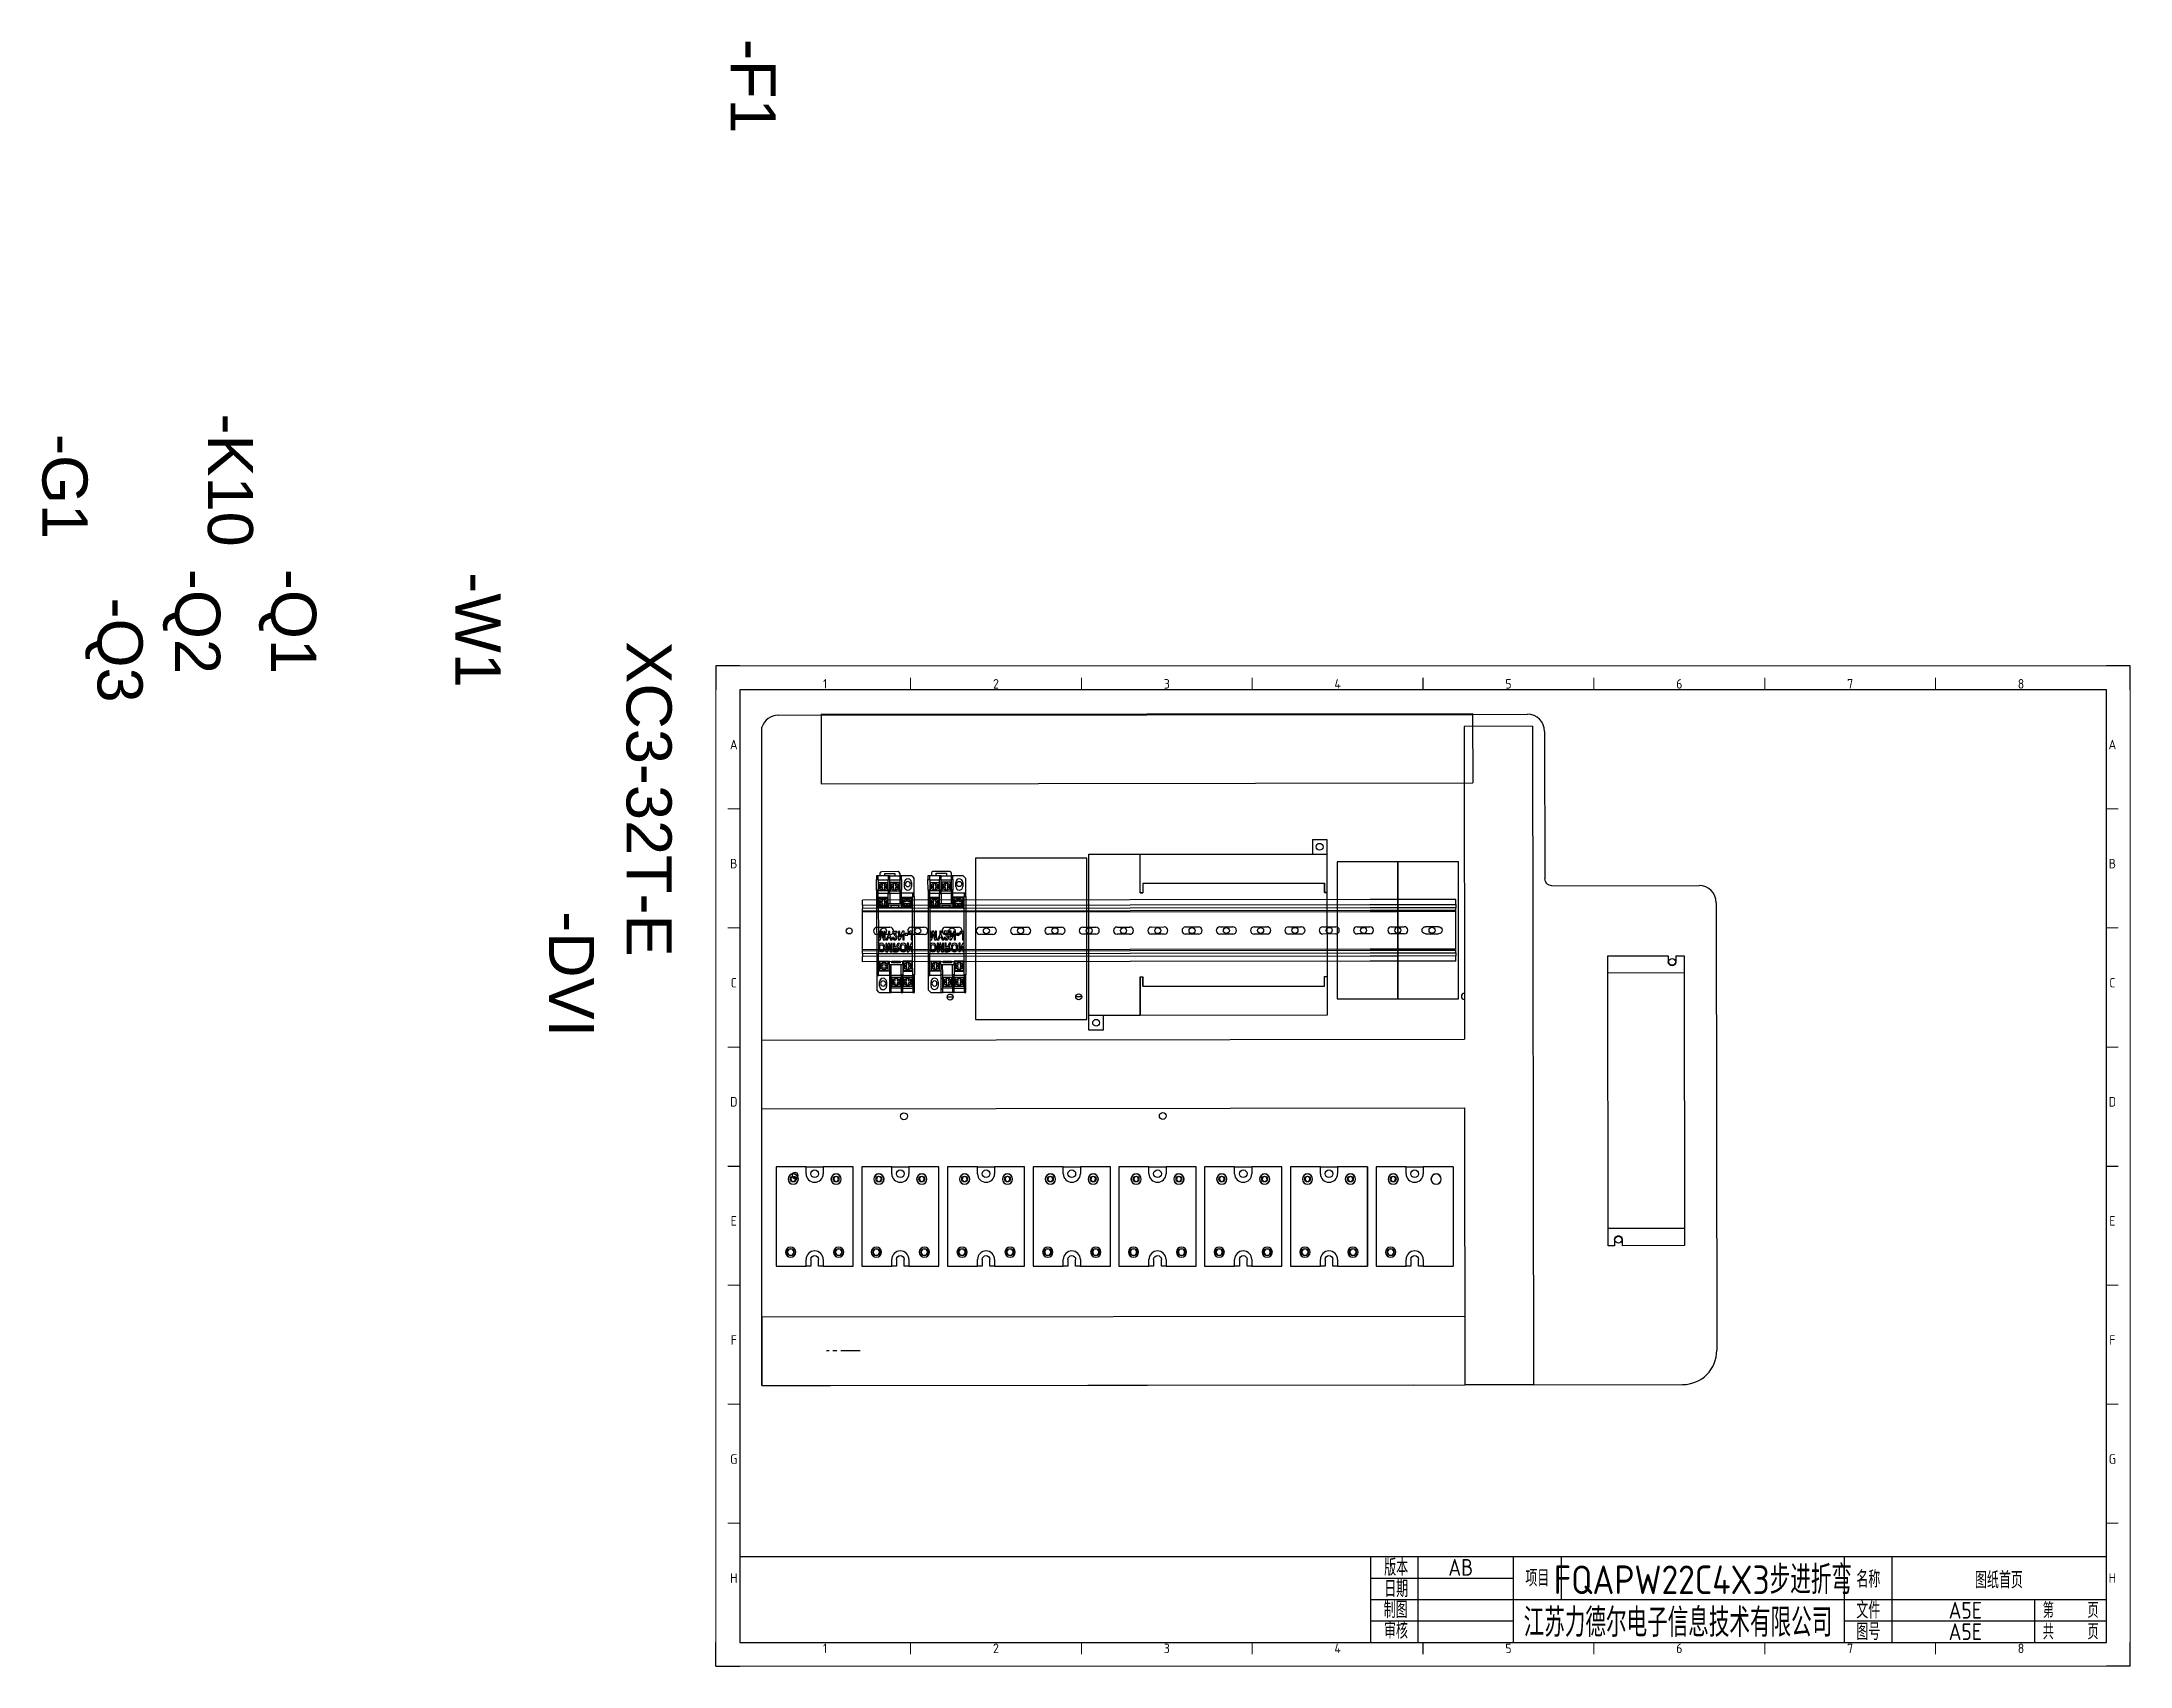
# Model space of a CAD drawing. Header units: millimetres. Extents: x -1494 to 5708, y 2764 to 5210.
# Drawn here: x 4831 to 5708, y 4528 to 5210 of the extents above; entities that cross this region are included whole.
import ezdxf
from ezdxf.enums import TextEntityAlignment as Align

# ---------------------------------------------------------------- set-up
doc = ezdxf.new("R2010")
doc.units = ezdxf.units.MM
doc.linetypes.add('CENTER', pattern=[2, 1.25, -0.25, 0.25, -0.25])
doc.layers.add('5', color=7, linetype='Continuous', true_color=0xffffff)
for name, color, linetype in [('AE_BOR', 1, 'Continuous'), ('XREF', 7, 'Continuous'), ('图框_标题栏属性', 1, 'Continuous'), ('图框_标题栏文字', 6, 'Continuous')]:
    doc.layers.add(name, color=color, linetype=linetype)
doc.styles.add('ACGBTS', font='ISOCP.SHX')
doc.styles.get("Standard").update_dxf_attribs({"font": 'arial.ttf'})
doc.styles.add('工程字', font='gbenor.shx', dxfattribs={"bigfont": 'gbcbig.shx'})

msp = doc.modelspace()

# ---------------------------------------------------------------- texts
at = {"layer": 'XREF', "linetype": 'ByBlock'}
for s, p in [('-F1', (5120.53, 5211.19)), ('-K10', (4901.01, 5053.92)), ('-G1', (4831.53, 5045.33)), ('-Q2', (4887.28, 4988.68)), ('-Q1', (4927.59, 4988.68)), ('-W1', (5005.02, 4987.26)), ('-Q3', (4854.69, 4976.66)), ('XC3-32T-E', (5076.86, 4958.28)), ('-DVI', (5044.31, 4845.01))]:
    msp.add_text(s, height=18.952, rotation=270, dxfattribs=at).set_placement(p)

# ---------------------------------------------------------------- blocks, each defined once
blk = doc.blocks.new('Border')
for p, q in [((584, 410), (10, 410)), ((10, 410), (10, 10)), ((584, 10), (584, 410)), ((10, 10), (584, 10))]:
    blk.add_line(p, q)
at = {"layer": 'AE_BOR', "color": 1, "lineweight": 30}
for p, q in [((10, 420), (0, 420)), ((0, 420), (0, 410)), ((297, 410), (297, 415)), ((594, 420), (584, 420)), ((594, 410), (594, 420)), ((5, 210), (10, 210)), ((584, 210), (589, 210)), ((0, 0), (0, 10)), ((297, 5), (297, 10)), ((594, 0), (594, 10)), ((0, 0), (10, 0)), ((594, 0), (584, 0))]:
    blk.add_line(p, q, dxfattribs=at)
at = {"layer": 'AE_BOR', "color": 1, "lineweight": 15}
for p, q in [((0, 420), (594, 420)), ((0, 0), (0, 420)), ((81.75, 410), (81.75, 415)), ((153.5, 410), (153.5, 415)), ((225.25, 410), (225.25, 415)), ((368.75, 410), (368.75, 415)), ((440.5, 410), (440.5, 415)), ((512.25, 410), (512.25, 415)), ((594, 420), (594, 0)), ((10, 360), (5, 360)), ((589, 360), (584, 360)), ((10, 310), (5, 310)), ((589, 310), (584, 310)), ((10, 260), (5, 260)), ((589, 260), (584, 260)), ((10, 160), (5, 160)), ((589, 160), (584, 160)), ((10, 110), (5, 110)), ((589, 110), (584, 110)), ((10, 60), (5, 60)), ((589, 60), (584, 60)), ((81.75, 5), (81.75, 10)), ((153.5, 5), (153.5, 10)), ((225.25, 5), (225.25, 10)), ((368.75, 5), (368.75, 10)), ((440.5, 5), (440.5, 10)), ((512.25, 5), (512.25, 10)), ((594, 0), (0, 0))]:
    blk.add_line(p, q, dxfattribs=at)
at = {"layer": 'AE_BOR', "color": 1, "lineweight": 15, "style": 'ACGBTS'}
for s, p in [('1', (45.875, 412.5)), ('2', (117.625, 412.5)), ('3', (189.375, 412.5)), ('4', (261.125, 412.5)), ('5', (332.875, 412.5)), ('6', (404.625, 412.5)), ('7', (476.375, 412.5)), ('8', (548.125, 412.5)), ('A', (7.5, 387)), ('A', (586.5, 387)), ('B', (7.5, 337)), ('B', (586.5, 337)), ('C', (7.5, 287)), ('C', (586.5, 287)), ('D', (7.5, 237)), ('D', (586.5, 237)), ('E', (7.5, 187)), ('E', (586.5, 187)), ('F', (7.5, 137)), ('F', (586.5, 137)), ('G', (7.5, 87)), ('G', (586.5, 87)), ('H', (7.5, 37)), ('H', (586.5, 37)), ('1', (45.875, 7.5)), ('2', (117.625, 7.5)), ('3', (189.375, 7.5)), ('4', (261.125, 7.5)), ('5', (332.875, 7.5)), ('6', (404.625, 7.5)), ('7', (476.375, 7.5)), ('8', (548.125, 7.5))]:
    blk.add_text(s, height=4, dxfattribs=at).set_placement(p, align=Align.MIDDLE)
blk = doc.blocks.new('TITLE3')
for p, q in [((-309, 0), (-309, 36)), ((-289, 0), (-289, 36)), ((-249, 0), (-249, 36)), ((-249, 0), (-249, 36)), ((-249, 0), (-249, 36)), ((-229, 36), (-229, 27)), ((-110, 0), (-110, 36)), ((-90, 0), (-90, 36)), ((-309, 27), (-249, 27)), ((-229, 27), (-229, 18)), ((-309, 18), (-248.01, 18)), ((-249, 18), (0, 18)), ((-30, 0), (-30, 18)), ((-309, 9), (-249, 9)), ((-110, 9), (0, 9)), ((-289, 4.18), (-289, 4.18)), ((-289, 4.18), (-289, 4.18))]:
    blk.add_line(p, q)
blk.add_lwpolyline([(-309, 36), (-574, 36), (-574, 0), (-309, 0)], close=True)
blk.add_lwpolyline([(-309, 0), (0, 0), (0, 36), (-309, 36)])
at = {"layer": '图框_标题栏属性', "style": '工程字'}
for tag, height, p in [('版本', 7, (-271.17, 31.5)), ('日期', 7, (-271.17, 22.5)), ('项目', 12, (-169.5, 27)), ('名称', 7, (-45.16, 26.53)), ('制图', 7, (-271.33, 13.69)), ('公司名称', 12, (-179.94, 9)), ('文件', 7, (-59.26, 13.5)), ('页数', 7, (-15, 13.5)), ('审核', 7, (-270.7, 4.72)), ('图号', 7, (-59.26, 4.5)), ('总数', 7, (-15, 4.5))]:
    blk.add_attdef(tag, text='', height=height, dxfattribs=at).set_placement(p, align=Align.MIDDLE)
at = {"layer": '图框_标题栏文字', "style": '工程字'}
for s, height, p in [('版本', 7, (-298.29, 31.5)), ('日期', 7, (-298.29, 22.5)), ('项目', 7, (-239, 27)), ('名称', 7, (-100, 26.53)), ('制图', 7, (-298.51, 13.69)), ('文件', 7, (-100, 13.5)), ('审核', 7, (-298.37, 5.01)), ('第    页', 6.5, (-15, 13.5)), ('图号', 7, (-100, 4.5)), ('共    页', 6.5, (-15, 4.5))]:
    blk.add_text(s, height=height, dxfattribs=at).set_placement(p, align=Align.MIDDLE_CENTER)

# ---------------------------------------------------------------- linework, layer by layer
for p, q in [((5133.74, 4645.75), (5133.74, 4922.19)), ((5270.24, 4867.17), (5223.44, 4867.17)), ((5223.44, 4867.17), (5223.44, 4799.49)), ((5270.24, 4799.49), (5270.24, 4867.17)), ((5400.78, 4865.73), (5375.29, 4865.73)), ((5375.29, 4865.73), (5375.29, 4808.13)), ((5426.27, 4865.73), (5400.78, 4865.73)), ((5400.78, 4865.73), (5400.78, 4808.13)), ((5400.78, 4808.13), (5400.78, 4865.73)), ((5426.27, 4808.13), (5426.27, 4865.73)), ((5375.29, 4808.13), (5400.78, 4808.13)), ((5400.78, 4808.13), (5426.27, 4808.13)), ((5223.44, 4799.49), (5270.24, 4799.49)), ((5388.06, 4737.6), (5388.06, 4695.84)), ((5424.06, 4737.6), (5424.06, 4695.84))]:
    msp.add_line(p, q)
at = {"layer": '5', "color": 11}
for p, q in [((5140.61, 4927.28), (5455.25, 4927.64)), ((5462.46, 4920.45), (5462.53, 4858.53)), ((5465.42, 4855.65), (5527.34, 4855.72)), ((5534.54, 4848.53), (5534.76, 4660.61)), ((5162.54, 4645.78), (5428.93, 4646.09)), ((5457.73, 4646.12), (5520.38, 4646.2))]:
    msp.add_line(p, q, dxfattribs=at)
at = {"layer": '5', "color": 252}
for p, q in [((5158.61, 4927.66), (5432.21, 4927.97)), ((5158.61, 4927.66), (5158.61, 4927.3)), ((5158.61, 4927.3), (5432.21, 4927.61)), ((5158.61, 4927.3), (5158.65, 4898.5)), ((5457.42, 4922.6), (5428.62, 4922.57)), ((5428.62, 4922.57), (5428.77, 4791.17)), ((5432.21, 4927.97), (5432.21, 4927.61)), ((5432.21, 4927.61), (5432.25, 4898.81)), ((5457.42, 4922.6), (5457.74, 4646.12)), ((5158.65, 4898.5), (5432.25, 4898.81)), ((5270.95, 4868.84), (5292.55, 4868.86)), ((5271.02, 4801.16), (5270.95, 4868.84)), ((5292.56, 4852.66), (5292.55, 4868.86)), ((5364.9, 4875.07), (5364.91, 4868.95)), ((5364.9, 4875.07), (5371.02, 4875.07)), ((5371.02, 4875.07), (5371.03, 4868.95)), ((5292.56, 4852.66), (5293.64, 4852.66)), ((5293.64, 4856.62), (5369.96, 4856.71)), ((5293.64, 4856.62), (5293.64, 4852.66)), ((5369.96, 4856.71), (5369.96, 4852.75)), ((5369.96, 4852.75), (5371.04, 4852.75)), ((5371.04, 4852.75), (5371.08, 4817.47)), ((5400.78, 4849.89), (5175.98, 4849.63)), ((5175.99, 4847.47), (5175.98, 4849.63)), ((5175.99, 4847.47), (5400.78, 4847.73)), ((5175.99, 4847.47), (5175.99, 4846.11)), ((5400.78, 4846.36), (5175.99, 4846.11)), ((5175.99, 4845.16), (5175.99, 4846.11)), ((5175.99, 4845.16), (5400.78, 4845.42)), ((5175.99, 4844.48), (5175.99, 4845.16)), ((5400.78, 4844.73), (5175.99, 4844.48)), ((5176.01, 4828.87), (5175.99, 4844.48)), ((5425.1, 4849.92), (5389.1, 4849.88)), ((5389.1, 4847.72), (5425.11, 4847.76)), ((5425.11, 4846.39), (5389.11, 4846.35)), ((5389.11, 4845.4), (5425.11, 4845.44)), ((5425.11, 4844.76), (5389.11, 4844.72)), ((5425.11, 4847.76), (5425.1, 4849.92)), ((5425.11, 4847.76), (5425.11, 4846.39)), ((5425.11, 4845.44), (5425.11, 4846.39)), ((5425.11, 4844.76), (5425.11, 4845.44)), ((5425.13, 4829.15), (5425.11, 4844.76)), ((5182.06, 4838.19), (5187.5, 4838.2)), ((5187.51, 4835.17), (5182.06, 4835.17)), ((5196.46, 4838.21), (5201.9, 4838.21)), ((5201.91, 4835.19), (5196.46, 4835.18)), ((5210.86, 4838.22), (5216.3, 4838.23)), ((5216.31, 4835.21), (5210.86, 4835.2)), ((5225.26, 4838.24), (5230.7, 4838.25)), ((5230.71, 4835.22), (5225.26, 4835.22)), ((5239.66, 4838.26), (5245.1, 4838.26)), ((5245.11, 4835.24), (5239.66, 4835.23)), ((5254.06, 4838.27), (5259.5, 4838.28)), ((5259.51, 4835.26), (5254.06, 4835.25)), ((5268.46, 4838.29), (5273.9, 4838.3)), ((5273.91, 4835.27), (5268.46, 4835.27)), ((5282.86, 4838.31), (5288.3, 4838.31)), ((5282.86, 4838.31), (5288.3, 4838.31)), ((5288.31, 4835.29), (5282.86, 4835.28)), ((5288.31, 4835.29), (5282.86, 4835.28)), ((5297.26, 4838.32), (5302.7, 4838.33)), ((5302.71, 4835.31), (5297.26, 4835.3)), ((5311.66, 4838.34), (5317.1, 4838.35)), ((5317.11, 4835.32), (5311.66, 4835.32)), ((5326.06, 4838.36), (5331.5, 4838.36)), ((5331.51, 4835.34), (5326.06, 4835.33)), ((5340.46, 4838.37), (5345.9, 4838.38)), ((5340.46, 4838.37), (5345.9, 4838.38)), ((5340.46, 4838.37), (5345.9, 4838.38)), ((5345.91, 4835.36), (5340.46, 4835.35)), ((5345.91, 4835.36), (5340.46, 4835.35)), ((5345.91, 4835.36), (5340.46, 4835.35)), ((5354.86, 4838.39), (5360.3, 4838.4)), ((5360.31, 4835.37), (5354.86, 4835.37)), ((5369.26, 4838.41), (5374.7, 4838.41)), ((5374.71, 4835.39), (5369.26, 4835.38)), ((5383.66, 4838.42), (5389.1, 4838.43)), ((5389.11, 4835.4), (5383.66, 4835.4)), ((5398.06, 4838.44), (5403.5, 4838.45)), ((5398.06, 4838.44), (5403.5, 4838.45)), ((5403.51, 4835.42), (5398.06, 4835.42)), ((5403.51, 4835.42), (5398.06, 4835.42)), ((5417.9, 4838.46), (5412.46, 4838.46)), ((5412.46, 4835.43), (5417.91, 4835.44)), ((5176.01, 4828.87), (5400.78, 4829.13)), ((5176.01, 4828.19), (5176.01, 4828.87)), ((5400.78, 4828.44), (5176.01, 4828.19)), ((5176.01, 4827.24), (5176.01, 4828.19)), ((5176.01, 4827.24), (5400.78, 4827.5)), ((5176.01, 4827.24), (5176.01, 4825.87)), ((5400.78, 4826.13), (5176.01, 4825.87)), ((5176.01, 4823.71), (5176.01, 4825.87)), ((5389.13, 4829.11), (5425.13, 4829.15)), ((5425.13, 4828.47), (5389.13, 4828.43)), ((5389.13, 4827.48), (5425.13, 4827.52)), ((5425.13, 4826.16), (5389.13, 4826.12)), ((5425.13, 4828.47), (5425.13, 4829.15)), ((5425.13, 4827.52), (5425.13, 4828.47)), ((5425.13, 4827.52), (5425.13, 4826.16)), ((5425.13, 4824), (5425.13, 4826.16)), ((5488.98, 4826.18), (5514.36, 4826.21)), ((5488.99, 4818.98), (5488.98, 4826.18)), ((5514.36, 4826.21), (5514.36, 4823.69)), ((5517.6, 4826.21), (5521.02, 4826.22)), ((5517.6, 4826.21), (5517.6, 4823.69)), ((5521.02, 4826.22), (5521.03, 4819.02)), ((5400.78, 4823.97), (5176.01, 4823.71)), ((5292.6, 4817.38), (5292.62, 4801.18)), ((5292.6, 4817.38), (5293.68, 4817.38)), ((5293.69, 4813.42), (5293.68, 4817.38)), ((5370.01, 4813.51), (5370, 4817.47)), ((5370, 4817.47), (5371.08, 4817.47)), ((5425.13, 4824), (5389.13, 4823.96)), ((5521.03, 4819.02), (5488.99, 4818.98)), ((5489.11, 4711.7), (5488.99, 4818.98)), ((5521.03, 4819.02), (5521.15, 4711.74)), ((5207.15, 4814.06), (5207.15, 4815.14)), ((5211.5, 4809.04), (5214.01, 4809.04)), ((5265.5, 4809.1), (5268.01, 4809.1)), ((5293.69, 4813.42), (5370.01, 4813.51)), ((5292.62, 4801.18), (5271.02, 4801.16)), ((5271.03, 4795.04), (5271.02, 4801.16)), ((5277.15, 4795.05), (5277.14, 4801.17)), ((5133.74, 4790.83), (5428.77, 4791.17)), ((5277.15, 4795.05), (5271.03, 4795.04)), ((5133.74, 4762.03), (5428.8, 4762.37)), ((5428.8, 4762.37), (5428.94, 4646.09)), ((5521.15, 4711.74), (5489.11, 4711.7)), ((5489.12, 4704.5), (5489.11, 4711.7)), ((5521.15, 4711.74), (5521.16, 4704.54)), ((5491.82, 4704.5), (5489.12, 4704.5)), ((5491.82, 4707.02), (5491.82, 4704.5)), ((5495.06, 4707.03), (5495.06, 4704.51)), ((5521.16, 4704.54), (5495.06, 4704.51)), ((5133.7, 4674.57), (5428.9, 4674.91)), ((5133.7, 4674.57), (5133.74, 4645.77)), ((5133.74, 4645.77), (5407.34, 4646.08)), ((5133.74, 4645.75), (5162.54, 4645.78)), ((5457.74, 4646.12), (5428.94, 4646.09))]:
    msp.add_line(p, q, dxfattribs=at)
at = {"layer": '5', "color": 160}
for p, q in [((5292.55, 4868.86), (5371.03, 4868.95)), ((5292.56, 4852.66), (5292.55, 4868.86)), ((5371.03, 4868.95), (5371.04, 4852.75)), ((5293.64, 4852.66), (5292.56, 4852.66)), ((5369.96, 4856.71), (5293.64, 4856.62)), ((5293.64, 4856.62), (5293.64, 4852.66)), ((5369.96, 4852.75), (5369.96, 4856.71)), ((5371.04, 4852.75), (5369.96, 4852.75)), ((5292.6, 4817.38), (5293.68, 4817.38)), ((5292.62, 4801.18), (5292.6, 4817.38)), ((5293.68, 4817.38), (5293.69, 4813.42)), ((5370, 4817.47), (5371.08, 4817.47)), ((5370.01, 4813.51), (5370, 4817.47)), ((5371.08, 4817.47), (5371.1, 4801.27)), ((5293.69, 4813.42), (5370.01, 4813.51)), ((5371.1, 4801.27), (5292.62, 4801.18))]:
    msp.add_line(p, q, dxfattribs=at)
at = {"layer": '5', "color": 60}
for p, q in [((5181.86, 4859.75), (5181.86, 4858.31)), ((5182.58, 4859.75), (5181.86, 4859.75)), ((5186.72, 4859.75), (5182.58, 4859.75)), ((5182.58, 4858.31), (5182.58, 4859.75)), ((5183.3, 4860.97), (5183.3, 4859.75)), ((5191, 4861.56), (5183.87, 4861.55)), ((5185.28, 4860.83), (5189.6, 4860.84)), ((5185.28, 4859.75), (5185.28, 4860.83)), ((5187.44, 4859.76), (5186.72, 4859.75)), ((5186.72, 4859.75), (5186.72, 4858.31)), ((5187.44, 4859.76), (5191.58, 4859.76)), ((5187.44, 4858.32), (5187.44, 4859.76)), ((5189.6, 4860.84), (5189.6, 4859.76)), ((5191.58, 4860.98), (5191.58, 4859.76)), ((5191.58, 4859.76), (5191.58, 4858.32)), ((5192.3, 4859.76), (5191.58, 4859.76)), ((5196.62, 4859.77), (5192.3, 4859.76)), ((5192.3, 4858.32), (5192.3, 4859.76)), ((5196.62, 4859.77), (5197.7, 4858.69)), ((5203.46, 4859.77), (5203.46, 4858.33)), ((5204.18, 4859.77), (5203.46, 4859.77)), ((5208.32, 4859.78), (5204.18, 4859.77)), ((5204.18, 4858.33), (5204.18, 4859.77)), ((5204.9, 4861), (5204.9, 4859.78)), ((5212.6, 4861.58), (5205.47, 4861.58)), ((5206.88, 4860.86), (5211.2, 4860.86)), ((5206.88, 4859.78), (5206.88, 4860.86)), ((5209.04, 4859.78), (5208.32, 4859.78)), ((5208.32, 4859.78), (5208.32, 4858.34)), ((5209.04, 4859.78), (5213.18, 4859.78)), ((5209.04, 4858.34), (5209.04, 4859.78)), ((5211.2, 4860.86), (5211.2, 4859.78)), ((5213.18, 4861.01), (5213.18, 4859.78)), ((5213.9, 4859.79), (5213.18, 4859.78)), ((5213.18, 4859.78), (5213.18, 4858.34)), ((5218.22, 4859.79), (5213.9, 4859.79)), ((5213.9, 4858.35), (5213.9, 4859.79)), ((5218.22, 4859.79), (5219.3, 4858.71)), ((5181.87, 4853.77), (5181.86, 4858.31)), ((5181.86, 4858.31), (5182.58, 4858.31)), ((5181.87, 4853.77), (5181.87, 4852.33)), ((5182.59, 4853.77), (5181.87, 4853.77)), ((5181.87, 4852.33), (5182.59, 4852.33)), ((5181.87, 4852.33), (5181.91, 4819.43)), ((5182.58, 4858.31), (5182.59, 4853.77)), ((5186.72, 4857.95), (5182.58, 4857.95)), ((5182.59, 4852.33), (5182.59, 4853.77)), ((5182.59, 4852.55), (5186.73, 4852.55)), ((5182.59, 4846.57), (5182.59, 4852.33)), ((5186.73, 4850.75), (5182.59, 4850.75)), ((5182.86, 4853.45), (5182.85, 4857.05)), ((5182.85, 4857.05), (5186.45, 4857.05)), ((5186.46, 4853.45), (5182.86, 4853.45)), ((5186.45, 4857.05), (5186.46, 4853.45)), ((5186.72, 4858.31), (5187.44, 4858.32)), ((5186.73, 4853.78), (5186.72, 4858.31)), ((5186.73, 4853.78), (5186.73, 4852.34)), ((5187.45, 4853.78), (5186.73, 4853.78)), ((5186.73, 4848.02), (5186.73, 4852.34)), ((5186.73, 4852.34), (5187.45, 4852.34)), ((5187.45, 4853.78), (5187.44, 4858.32)), ((5191.58, 4857.96), (5187.44, 4857.96)), ((5187.45, 4852.34), (5187.45, 4853.78)), ((5187.45, 4852.56), (5191.59, 4852.56)), ((5187.45, 4852.34), (5187.45, 4848.02)), ((5187.71, 4857.06), (5187.72, 4853.46)), ((5191.31, 4857.06), (5187.71, 4857.06)), ((5187.72, 4853.46), (5191.32, 4853.46)), ((5191.32, 4853.46), (5191.31, 4857.06)), ((5191.58, 4858.32), (5191.59, 4853.78)), ((5191.58, 4858.32), (5192.3, 4858.32)), ((5191.59, 4853.78), (5191.59, 4852.34)), ((5192.31, 4853.78), (5191.59, 4853.78)), ((5191.59, 4852.34), (5192.31, 4852.34)), ((5191.59, 4852.34), (5191.59, 4848.02)), ((5192.3, 4858.32), (5192.31, 4853.78)), ((5192.31, 4852.34), (5192.31, 4853.78)), ((5196.99, 4852.57), (5192.31, 4852.56)), ((5192.31, 4848.02), (5192.31, 4852.34)), ((5196.99, 4850.77), (5192.31, 4850.76)), ((5193.53, 4855.26), (5193.53, 4857.06)), ((5196.48, 4857.07), (5196.48, 4855.27)), ((5196.99, 4852.57), (5196.99, 4851.13)), ((5197.71, 4852.57), (5196.99, 4852.57)), ((5196.99, 4851.13), (5197.71, 4851.13)), ((5196.99, 4846.59), (5196.99, 4851.13)), ((5197.71, 4852.57), (5197.7, 4858.69)), ((5197.71, 4851.13), (5197.71, 4852.57)), ((5197.71, 4851.13), (5197.75, 4818.22)), ((5203.46, 4858.33), (5204.18, 4858.33)), ((5203.47, 4853.8), (5203.46, 4858.33)), ((5203.47, 4853.8), (5203.47, 4852.36)), ((5204.19, 4853.8), (5203.47, 4853.8)), ((5203.47, 4852.36), (5203.51, 4819.45)), ((5203.47, 4852.36), (5204.19, 4852.36)), ((5204.18, 4858.33), (5204.19, 4853.8)), ((5208.32, 4857.98), (5204.18, 4857.97)), ((5204.19, 4852.36), (5204.19, 4853.8)), ((5204.19, 4852.57), (5208.33, 4852.58)), ((5204.19, 4846.6), (5204.19, 4852.36)), ((5208.33, 4850.78), (5204.19, 4850.77)), ((5204.45, 4857.07), (5208.05, 4857.08)), ((5204.46, 4853.47), (5204.45, 4857.07)), ((5208.06, 4853.48), (5204.46, 4853.47)), ((5208.05, 4857.08), (5208.06, 4853.48)), ((5208.32, 4858.34), (5209.04, 4858.34)), ((5208.33, 4853.8), (5208.32, 4858.34)), ((5208.33, 4853.8), (5208.33, 4852.36)), ((5209.05, 4853.8), (5208.33, 4853.8)), ((5208.33, 4848.04), (5208.33, 4852.36)), ((5208.33, 4852.36), (5209.05, 4852.36)), ((5209.05, 4853.8), (5209.04, 4858.34)), ((5213.18, 4857.98), (5209.04, 4857.98)), ((5209.05, 4852.36), (5209.05, 4853.8)), ((5209.05, 4852.58), (5213.19, 4852.58)), ((5209.05, 4852.36), (5209.05, 4848.04)), ((5209.31, 4857.08), (5209.32, 4853.48)), ((5212.91, 4857.08), (5209.31, 4857.08)), ((5209.32, 4853.48), (5212.92, 4853.48)), ((5212.92, 4853.48), (5212.91, 4857.08)), ((5213.18, 4858.34), (5213.9, 4858.35)), ((5213.18, 4858.34), (5213.19, 4853.81)), ((5213.91, 4853.81), (5213.19, 4853.81)), ((5213.19, 4853.81), (5213.19, 4852.37)), ((5213.19, 4852.37), (5213.91, 4852.37)), ((5213.19, 4852.37), (5213.19, 4848.05)), ((5213.9, 4858.35), (5213.91, 4853.81)), ((5213.91, 4852.37), (5213.91, 4853.81)), ((5218.59, 4852.59), (5213.91, 4852.59)), ((5213.91, 4848.05), (5213.91, 4852.37)), ((5218.59, 4850.79), (5213.91, 4850.79)), ((5215.13, 4855.29), (5215.13, 4857.09)), ((5218.08, 4857.09), (5218.08, 4855.29)), ((5219.31, 4852.59), (5218.59, 4852.59)), ((5218.59, 4852.59), (5218.59, 4851.15)), ((5218.59, 4846.61), (5218.59, 4851.15)), ((5218.59, 4851.15), (5219.31, 4851.15)), ((5219.31, 4852.59), (5219.3, 4858.71)), ((5219.31, 4851.15), (5219.31, 4852.59)), ((5219.31, 4851.15), (5219.35, 4818.25)), ((5196.99, 4846.59), (5182.59, 4846.57)), ((5182.59, 4846.57), (5182.61, 4836.49)), ((5182.86, 4850.46), (5186.46, 4850.47)), ((5182.86, 4846.86), (5182.86, 4850.46)), ((5186.46, 4846.87), (5182.86, 4846.86)), ((5186.46, 4850.47), (5186.46, 4846.87)), ((5192.31, 4848.02), (5186.73, 4848.02)), ((5186.73, 4848.02), (5186.73, 4846.58)), ((5191.23, 4847.3), (5187.81, 4847.3)), ((5187.81, 4847.3), (5187.81, 4846.58)), ((5191.23, 4846.58), (5191.23, 4847.3)), ((5192.31, 4848.02), (5192.31, 4846.58)), ((5192.85, 4850.47), (5196.45, 4850.48)), ((5192.85, 4846.87), (5192.85, 4850.47)), ((5196.45, 4846.88), (5192.85, 4846.87)), ((5196.45, 4850.48), (5196.45, 4846.88)), ((5197.02, 4827.15), (5196.99, 4846.59)), ((5218.59, 4846.61), (5204.19, 4846.6)), ((5204.19, 4846.6), (5204.21, 4836.52)), ((5204.46, 4850.49), (5208.06, 4850.49)), ((5204.46, 4846.89), (5204.46, 4850.49)), ((5208.06, 4846.89), (5204.46, 4846.89)), ((5208.06, 4850.49), (5208.06, 4846.89)), ((5213.91, 4848.05), (5208.33, 4848.04)), ((5208.33, 4848.04), (5208.33, 4846.6)), ((5212.83, 4847.33), (5209.41, 4847.32)), ((5209.41, 4847.32), (5209.41, 4846.6)), ((5212.83, 4846.61), (5212.83, 4847.33)), ((5213.91, 4848.05), (5213.91, 4846.61)), ((5214.45, 4850.5), (5218.05, 4850.5)), ((5214.45, 4846.9), (5214.45, 4850.5)), ((5218.05, 4846.9), (5214.45, 4846.9)), ((5218.05, 4850.5), (5218.05, 4846.9)), ((5218.62, 4827.17), (5218.59, 4846.61)), ((5183.17, 4836.49), (5182.61, 4836.49)), ((5182.61, 4836.49), (5182.61, 4832.89)), ((5183.18, 4833.66), (5183.17, 4836.49)), ((5183.76, 4836.49), (5183.18, 4833.66)), ((5183.5, 4832.89), (5184.05, 4835.35)), ((5184.32, 4836.5), (5183.76, 4836.49)), ((5184.05, 4835.35), (5184.58, 4832.89)), ((5184.91, 4833.66), (5184.32, 4836.5)), ((5184.92, 4836.5), (5184.91, 4833.66)), ((5185.49, 4836.5), (5184.92, 4836.5)), ((5185.49, 4832.89), (5185.49, 4836.5)), ((5186.81, 4834.98), (5185.76, 4832.89)), ((5186.44, 4832.89), (5187.12, 4834.31)), ((5187.4, 4836.5), (5186.81, 4836.5)), ((5186.81, 4836.5), (5186.81, 4834.98)), ((5187.12, 4834.31), (5187.77, 4832.89)), ((5187.4, 4834.99), (5187.4, 4836.5)), ((5188.46, 4832.89), (5187.4, 4834.99)), ((5190.53, 4836.5), (5188.57, 4836.5)), ((5189.18, 4833.96), (5188.62, 4833.9)), ((5189.41, 4835.87), (5190.53, 4835.87)), ((5190.53, 4835.87), (5190.53, 4836.5)), ((5191.04, 4836.5), (5191.05, 4832.9)), ((5191.6, 4836.5), (5191.04, 4836.5)), ((5192.78, 4836.51), (5191.6, 4834.15)), ((5191.6, 4834.15), (5191.6, 4836.5)), ((5191.63, 4832.9), (5192.83, 4835.29)), ((5193.39, 4836.51), (5192.78, 4836.51)), ((5192.83, 4835.29), (5192.83, 4832.9)), ((5193.39, 4832.9), (5193.39, 4836.51)), ((5194.99, 4835.54), (5193.9, 4835.53)), ((5193.9, 4835.53), (5193.9, 4834.84)), ((5193.9, 4834.84), (5194.99, 4834.85)), ((5194.99, 4834.85), (5194.99, 4835.54)), ((5195.12, 4835.38), (5195.68, 4835.32)), ((5196.42, 4835.23), (5196.42, 4832.9)), ((5204.21, 4836.52), (5204.21, 4832.91)), ((5204.77, 4836.52), (5204.21, 4836.52)), ((5204.78, 4833.68), (5204.77, 4836.52)), ((5205.36, 4836.52), (5204.78, 4833.68)), ((5205.1, 4832.91), (5205.65, 4835.37)), ((5205.92, 4836.52), (5205.36, 4836.52)), ((5205.65, 4835.37), (5206.18, 4832.92)), ((5206.51, 4833.68), (5205.92, 4836.52)), ((5206.52, 4836.52), (5206.51, 4833.68)), ((5207.09, 4836.52), (5206.52, 4836.52)), ((5207.09, 4832.92), (5207.09, 4836.52)), ((5208.41, 4835.01), (5207.36, 4832.92)), ((5208.04, 4832.92), (5208.72, 4834.34)), ((5208.41, 4836.52), (5208.41, 4835.01)), ((5209, 4836.52), (5208.41, 4836.52)), ((5208.72, 4834.34), (5209.37, 4832.92)), ((5209, 4835.01), (5209, 4836.52)), ((5210.06, 4832.92), (5209, 4835.01)), ((5212.13, 4836.53), (5210.17, 4836.53)), ((5210.78, 4833.99), (5210.22, 4833.92)), ((5211.01, 4835.9), (5212.13, 4835.9)), ((5212.13, 4835.9), (5212.13, 4836.53)), ((5212.64, 4836.53), (5212.65, 4832.92)), ((5213.2, 4836.53), (5212.64, 4836.53)), ((5214.38, 4836.53), (5213.2, 4834.18)), ((5213.2, 4834.18), (5213.2, 4836.53)), ((5213.23, 4832.92), (5214.43, 4835.32)), ((5214.99, 4836.53), (5214.38, 4836.53)), ((5214.43, 4835.32), (5214.43, 4832.92)), ((5214.99, 4832.93), (5214.99, 4836.53)), ((5215.5, 4835.56), (5215.5, 4834.87)), ((5216.59, 4835.56), (5215.5, 4835.56)), ((5215.5, 4834.87), (5216.59, 4834.87)), ((5216.59, 4834.87), (5216.59, 4835.56)), ((5216.72, 4835.4), (5217.28, 4835.34)), ((5218.02, 4835.26), (5218.02, 4832.93)), ((5182.61, 4832.89), (5183.5, 4832.89)), ((5182.61, 4832.89), (5182.62, 4827.13)), ((5182.62, 4827.13), (5197.02, 4827.15)), ((5182.62, 4823.97), (5182.62, 4827.13)), ((5184.58, 4832.89), (5185.49, 4832.89)), ((5185.69, 4831.46), (5185.7, 4827.93)), ((5186.23, 4831.46), (5185.69, 4831.46)), ((5185.7, 4827.93), (5186.55, 4827.93)), ((5185.76, 4832.89), (5186.44, 4832.89)), ((5186.24, 4828.68), (5186.23, 4831.46)), ((5186.8, 4831.46), (5186.24, 4828.68)), ((5186.55, 4827.93), (5187.06, 4830.34)), ((5187.32, 4831.46), (5186.8, 4831.46)), ((5187.06, 4830.34), (5187.57, 4827.93)), ((5187.89, 4828.68), (5187.32, 4831.46)), ((5187.57, 4827.93), (5188.43, 4827.93)), ((5187.77, 4832.89), (5188.46, 4832.89)), ((5187.9, 4831.46), (5187.89, 4828.68)), ((5188.43, 4831.46), (5187.9, 4831.46)), ((5188.43, 4827.93), (5188.43, 4831.46)), ((5188.96, 4831.46), (5188.97, 4827.93)), ((5189.52, 4831.46), (5188.96, 4831.46)), ((5188.97, 4827.93), (5190.15, 4827.94)), ((5189.52, 4829.99), (5189.52, 4831.46)), ((5189.64, 4829.99), (5189.52, 4829.99)), ((5189.52, 4828.52), (5189.52, 4829.41)), ((5190.8, 4831.46), (5190.41, 4830.67)), ((5191.46, 4831.46), (5190.8, 4831.46)), ((5191.05, 4832.9), (5191.63, 4832.9)), ((5191.12, 4830.77), (5191.46, 4831.46)), ((5192.83, 4832.9), (5193.39, 4832.9)), ((5195.31, 4831.47), (5194.78, 4831.47)), ((5194.78, 4831.47), (5194.78, 4827.94)), ((5194.78, 4827.94), (5195.34, 4827.94)), ((5196.43, 4831.47), (5195.31, 4829.17)), ((5195.31, 4829.17), (5195.31, 4831.47)), ((5195.34, 4827.94), (5196.47, 4830.28)), ((5196.42, 4832.9), (5197.01, 4832.9)), ((5197, 4831.47), (5196.43, 4831.47)), ((5196.47, 4830.28), (5196.47, 4827.94)), ((5196.47, 4827.94), (5197.01, 4827.94)), ((5197.01, 4827.94), (5197, 4831.47)), ((5197.02, 4823.98), (5197.02, 4827.15)), ((5204.21, 4832.91), (5205.1, 4832.91)), ((5204.21, 4832.91), (5204.22, 4827.16)), ((5204.22, 4827.16), (5218.62, 4827.17)), ((5204.22, 4823.99), (5204.22, 4827.16)), ((5206.18, 4832.92), (5207.09, 4832.92)), ((5207.29, 4831.48), (5207.3, 4827.96)), ((5207.83, 4831.48), (5207.29, 4831.48)), ((5207.3, 4827.96), (5208.15, 4827.96)), ((5207.36, 4832.92), (5208.04, 4832.92)), ((5207.84, 4828.71), (5207.83, 4831.48)), ((5208.4, 4831.48), (5207.84, 4828.71)), ((5208.15, 4827.96), (5208.66, 4830.36)), ((5208.92, 4831.48), (5208.4, 4831.48)), ((5208.66, 4830.36), (5209.17, 4827.96)), ((5209.49, 4828.71), (5208.92, 4831.48)), ((5209.17, 4827.96), (5210.03, 4827.96)), ((5209.37, 4832.92), (5210.06, 4832.92)), ((5209.5, 4831.48), (5209.49, 4828.71)), ((5210.03, 4831.48), (5209.5, 4831.48)), ((5210.03, 4827.96), (5210.03, 4831.48)), ((5211.12, 4831.49), (5210.56, 4831.49)), ((5210.56, 4831.49), (5210.57, 4827.96)), ((5210.57, 4827.96), (5211.75, 4827.96)), ((5211.12, 4830.01), (5211.12, 4831.49)), ((5211.24, 4830.01), (5211.12, 4830.01)), ((5211.12, 4828.54), (5211.12, 4829.43)), ((5212.4, 4831.49), (5212.01, 4830.7)), ((5213.06, 4831.49), (5212.4, 4831.49)), ((5212.65, 4832.92), (5213.23, 4832.92)), ((5212.72, 4830.8), (5213.06, 4831.49)), ((5214.43, 4832.92), (5214.99, 4832.93)), ((5216.38, 4831.49), (5216.38, 4827.97)), ((5216.91, 4831.49), (5216.38, 4831.49)), ((5216.38, 4827.97), (5216.94, 4827.97)), ((5218.03, 4831.49), (5216.91, 4829.19)), ((5216.91, 4829.19), (5216.91, 4831.49)), ((5216.94, 4827.97), (5218.07, 4830.31)), ((5218.02, 4832.93), (5218.61, 4832.93)), ((5218.6, 4831.49), (5218.03, 4831.49)), ((5218.07, 4830.31), (5218.07, 4827.97)), ((5218.07, 4827.97), (5218.61, 4827.97)), ((5218.61, 4827.97), (5218.6, 4831.49)), ((5218.62, 4824.01), (5218.62, 4827.17)), ((5182.63, 4819.43), (5181.91, 4819.43)), ((5181.91, 4819.43), (5181.91, 4817.99)), ((5181.91, 4817.99), (5181.91, 4811.87)), ((5181.91, 4817.99), (5182.63, 4817.99)), ((5182.63, 4819.43), (5182.62, 4823.97)), ((5182.62, 4823.97), (5187.3, 4823.97)), ((5187.3, 4819.79), (5182.62, 4819.79)), ((5182.63, 4817.99), (5182.63, 4819.43)), ((5187.31, 4817.99), (5182.63, 4817.99)), ((5183.16, 4823.68), (5183.16, 4820.08)), ((5186.76, 4823.68), (5183.16, 4823.68)), ((5183.16, 4820.08), (5186.76, 4820.08)), ((5186.76, 4820.08), (5186.76, 4823.68)), ((5187.3, 4822.53), (5187.3, 4823.97)), ((5187.3, 4822.53), (5192.88, 4822.54)), ((5187.3, 4822.53), (5187.31, 4818.21)), ((5188.03, 4818.21), (5187.31, 4818.21)), ((5187.31, 4818.21), (5187.31, 4816.77)), ((5187.31, 4816.77), (5187.31, 4812.23)), ((5187.31, 4816.77), (5188.03, 4816.77)), ((5188.03, 4818.21), (5188.02, 4822.53)), ((5188.03, 4816.77), (5188.03, 4818.21)), ((5192.17, 4818), (5188.03, 4818)), ((5188.03, 4812.24), (5188.03, 4816.77)), ((5188.29, 4823.97), (5191.8, 4823.98)), ((5188.29, 4823.25), (5188.29, 4823.97)), ((5191.8, 4823.26), (5188.29, 4823.25)), ((5191.9, 4817.1), (5188.3, 4817.1)), ((5188.3, 4817.1), (5188.3, 4813.5)), ((5191.8, 4823.98), (5191.8, 4823.26)), ((5191.9, 4813.5), (5191.9, 4817.1)), ((5192.17, 4818.22), (5192.16, 4822.54)), ((5192.89, 4818.22), (5192.17, 4818.22)), ((5192.17, 4818.22), (5192.17, 4816.78)), ((5192.17, 4816.78), (5192.89, 4816.78)), ((5192.17, 4816.78), (5192.17, 4812.24)), ((5197.02, 4823.98), (5192.88, 4823.98)), ((5192.88, 4822.54), (5192.88, 4823.98)), ((5192.88, 4822.54), (5192.89, 4818.22)), ((5192.88, 4819.8), (5197.02, 4819.81)), ((5192.89, 4816.78), (5192.89, 4818.22)), ((5192.89, 4818), (5197.03, 4818.01)), ((5192.89, 4812.24), (5192.89, 4816.78)), ((5196.75, 4823.69), (5193.15, 4823.69)), ((5193.15, 4823.69), (5193.15, 4820.09)), ((5193.15, 4820.09), (5196.75, 4820.09)), ((5196.76, 4817.11), (5193.16, 4817.1)), ((5193.16, 4817.1), (5193.16, 4813.5)), ((5196.75, 4820.09), (5196.75, 4823.69)), ((5196.76, 4813.51), (5196.76, 4817.11)), ((5197.03, 4818.22), (5197.02, 4823.98)), ((5197.03, 4818.22), (5197.03, 4816.78)), ((5197.75, 4818.22), (5197.03, 4818.22)), ((5197.03, 4816.78), (5197.75, 4816.78)), ((5197.03, 4816.78), (5197.03, 4812.25)), ((5197.75, 4816.78), (5197.75, 4818.22)), ((5197.75, 4812.25), (5197.75, 4816.78)), ((5203.51, 4819.45), (5203.51, 4818.01)), ((5204.23, 4819.45), (5203.51, 4819.45)), ((5203.51, 4818.01), (5203.51, 4811.89)), ((5203.51, 4818.01), (5204.23, 4818.01)), ((5204.22, 4823.99), (5208.9, 4824)), ((5204.23, 4819.45), (5204.22, 4823.99)), ((5208.9, 4819.82), (5204.22, 4819.81)), ((5204.23, 4818.01), (5204.23, 4819.45)), ((5208.91, 4818.02), (5204.23, 4818.01)), ((5208.36, 4823.71), (5204.76, 4823.7)), ((5204.76, 4823.7), (5204.76, 4820.1)), ((5204.76, 4820.1), (5208.36, 4820.11)), ((5208.36, 4820.11), (5208.36, 4823.71)), ((5208.9, 4822.56), (5208.9, 4824)), ((5208.9, 4822.56), (5214.48, 4822.56)), ((5208.9, 4822.56), (5208.91, 4818.24)), ((5208.91, 4818.24), (5208.91, 4816.8)), ((5209.63, 4818.24), (5208.91, 4818.24)), ((5208.91, 4816.8), (5209.63, 4816.8)), ((5208.91, 4816.8), (5208.91, 4812.26)), ((5209.63, 4818.24), (5209.62, 4822.56)), ((5209.63, 4816.8), (5209.63, 4818.24)), ((5213.77, 4818.03), (5209.63, 4818.02)), ((5209.63, 4812.26), (5209.63, 4816.8)), ((5209.89, 4823.28), (5209.89, 4824)), ((5209.89, 4824), (5213.4, 4824)), ((5213.4, 4823.28), (5209.89, 4823.28)), ((5209.9, 4817.12), (5209.9, 4813.52)), ((5213.5, 4817.12), (5209.9, 4817.12)), ((5213.4, 4824), (5213.4, 4823.28)), ((5213.5, 4813.52), (5213.5, 4817.12)), ((5213.77, 4818.24), (5213.76, 4822.56)), ((5213.77, 4818.24), (5213.77, 4816.8)), ((5214.49, 4818.24), (5213.77, 4818.24)), ((5213.77, 4816.8), (5214.49, 4816.8)), ((5213.77, 4816.8), (5213.77, 4812.27)), ((5218.62, 4824.01), (5214.48, 4824)), ((5214.48, 4822.56), (5214.48, 4824)), ((5214.48, 4822.56), (5214.49, 4818.24)), ((5214.48, 4819.83), (5218.62, 4819.83)), ((5214.49, 4816.8), (5214.49, 4818.24)), ((5214.49, 4818.03), (5218.63, 4818.03)), ((5214.49, 4812.27), (5214.49, 4816.8)), ((5218.35, 4823.72), (5214.75, 4823.71)), ((5214.75, 4823.71), (5214.75, 4820.11)), ((5214.75, 4820.11), (5218.35, 4820.12)), ((5218.36, 4817.13), (5214.76, 4817.13)), ((5214.76, 4817.13), (5214.76, 4813.53)), ((5218.35, 4820.12), (5218.35, 4823.72)), ((5218.36, 4813.53), (5218.36, 4817.13)), ((5218.63, 4818.25), (5218.62, 4824.01)), ((5219.35, 4818.25), (5218.63, 4818.25)), ((5218.63, 4818.25), (5218.63, 4816.81)), ((5218.63, 4816.81), (5219.35, 4816.81)), ((5218.63, 4816.81), (5218.63, 4812.27)), ((5219.35, 4816.81), (5219.35, 4818.25)), ((5219.35, 4812.27), (5219.35, 4816.81)), ((5182.99, 4810.79), (5181.91, 4811.87)), ((5182.99, 4810.79), (5187.31, 4810.79)), ((5183.14, 4813.49), (5183.13, 4815.29)), ((5186.09, 4815.29), (5186.09, 4813.49)), ((5188.03, 4812.24), (5187.31, 4812.23)), ((5187.31, 4812.23), (5187.31, 4810.79)), ((5187.31, 4810.79), (5188.03, 4810.8)), ((5192.17, 4812.6), (5188.03, 4812.6)), ((5188.03, 4810.8), (5188.03, 4812.24)), ((5192.17, 4810.8), (5188.03, 4810.8)), ((5188.3, 4813.5), (5191.9, 4813.5)), ((5192.89, 4812.24), (5192.17, 4812.24)), ((5192.17, 4812.24), (5192.17, 4810.8)), ((5192.17, 4810.8), (5192.89, 4810.8)), ((5192.89, 4812.6), (5197.03, 4812.61)), ((5192.89, 4810.8), (5192.89, 4812.24)), ((5197.03, 4810.81), (5192.89, 4810.8)), ((5193.16, 4813.5), (5196.76, 4813.51)), ((5197.03, 4812.25), (5197.03, 4810.81)), ((5197.75, 4812.25), (5197.03, 4812.25)), ((5197.03, 4810.81), (5197.75, 4810.81)), ((5197.75, 4810.81), (5197.75, 4812.25)), ((5204.59, 4810.81), (5203.51, 4811.89)), ((5204.59, 4810.81), (5208.91, 4810.82)), ((5204.74, 4813.51), (5204.73, 4815.31)), ((5207.69, 4815.32), (5207.69, 4813.52)), ((5209.63, 4812.26), (5208.91, 4812.26)), ((5208.91, 4812.26), (5208.91, 4810.82)), ((5208.91, 4810.82), (5209.63, 4810.82)), ((5213.77, 4812.63), (5209.63, 4812.62)), ((5209.63, 4810.82), (5209.63, 4812.26)), ((5213.77, 4810.83), (5209.63, 4810.82)), ((5209.9, 4813.52), (5213.5, 4813.52)), ((5214.49, 4812.27), (5213.77, 4812.27)), ((5213.77, 4812.27), (5213.77, 4810.83)), ((5213.77, 4810.83), (5214.49, 4810.83)), ((5214.49, 4812.63), (5218.63, 4812.63)), ((5214.49, 4810.83), (5214.49, 4812.27)), ((5218.63, 4810.83), (5214.49, 4810.83)), ((5214.76, 4813.53), (5218.36, 4813.53)), ((5219.35, 4812.27), (5218.63, 4812.27)), ((5218.63, 4812.27), (5218.63, 4810.83)), ((5218.63, 4810.83), (5219.35, 4810.83)), ((5219.35, 4810.83), (5219.35, 4812.27)), ((5139.66, 4737.6), (5139.66, 4695.84)), ((5152.26, 4737.6), (5139.66, 4737.6)), ((5152.26, 4737.6), (5159.46, 4737.6)), ((5152.26, 4734.72), (5152.26, 4737.6)), ((5159.46, 4737.6), (5159.46, 4734.72)), ((5172.06, 4737.6), (5159.46, 4737.6)), ((5172.06, 4695.84), (5172.06, 4737.6)), ((5175.66, 4737.6), (5175.66, 4695.84)), ((5188.26, 4737.6), (5175.66, 4737.6)), ((5188.26, 4734.72), (5188.26, 4737.6)), ((5188.26, 4737.6), (5195.46, 4737.6)), ((5195.46, 4737.6), (5195.46, 4734.72)), ((5208.06, 4737.6), (5195.46, 4737.6)), ((5208.06, 4695.84), (5208.06, 4737.6)), ((5211.66, 4737.6), (5211.66, 4695.84)), ((5224.26, 4737.6), (5211.66, 4737.6)), ((5224.26, 4737.6), (5231.46, 4737.6)), ((5224.26, 4734.72), (5224.26, 4737.6)), ((5231.46, 4737.6), (5231.46, 4734.72)), ((5244.06, 4737.6), (5231.46, 4737.6)), ((5244.06, 4695.84), (5244.06, 4737.6)), ((5247.66, 4737.6), (5247.66, 4695.84)), ((5260.26, 4737.6), (5247.66, 4737.6)), ((5260.26, 4737.6), (5267.46, 4737.6)), ((5260.26, 4734.72), (5260.26, 4737.6)), ((5280.06, 4737.6), (5267.46, 4737.6)), ((5267.46, 4737.6), (5267.46, 4734.72)), ((5280.06, 4695.84), (5280.06, 4737.6)), ((5296.26, 4737.6), (5283.66, 4737.6)), ((5283.66, 4737.6), (5283.66, 4695.84)), ((5296.26, 4737.6), (5303.46, 4737.6)), ((5296.26, 4734.72), (5296.26, 4737.6)), ((5316.06, 4737.6), (5303.46, 4737.6)), ((5303.46, 4737.6), (5303.46, 4734.72)), ((5316.06, 4695.84), (5316.06, 4737.6)), ((5319.66, 4737.6), (5319.66, 4695.84)), ((5332.26, 4737.6), (5319.66, 4737.6)), ((5332.26, 4737.6), (5339.46, 4737.6)), ((5332.26, 4734.72), (5332.26, 4737.6)), ((5339.46, 4737.6), (5339.46, 4734.72)), ((5352.06, 4737.6), (5339.46, 4737.6)), ((5352.06, 4695.84), (5352.06, 4737.6)), ((5368.26, 4737.6), (5355.66, 4737.6)), ((5355.66, 4737.6), (5355.66, 4695.84)), ((5355.66, 4737.6), (5355.66, 4695.84)), ((5368.26, 4737.6), (5355.66, 4737.6)), ((5368.26, 4737.6), (5375.46, 4737.6)), ((5368.26, 4734.72), (5368.26, 4737.6)), ((5368.26, 4737.6), (5375.46, 4737.6)), ((5368.26, 4734.72), (5368.26, 4737.6)), ((5375.46, 4737.6), (5375.46, 4734.72)), ((5388.06, 4737.6), (5375.46, 4737.6)), ((5375.46, 4737.6), (5375.46, 4734.72)), ((5388.06, 4737.6), (5375.46, 4737.6)), ((5388.06, 4695.84), (5388.06, 4737.6)), ((5404.26, 4737.6), (5391.66, 4737.6)), ((5391.66, 4737.6), (5391.66, 4695.84)), ((5404.26, 4737.6), (5411.46, 4737.6)), ((5404.26, 4734.72), (5404.26, 4737.6)), ((5411.46, 4737.6), (5411.46, 4734.72)), ((5424.06, 4737.6), (5411.46, 4737.6)), ((5139.66, 4695.84), (5152.26, 4695.84)), ((5152.26, 4695.84), (5152.26, 4698.72)), ((5154.24, 4695.84), (5152.26, 4695.84)), ((5154.24, 4698.72), (5154.24, 4695.84)), ((5157.48, 4695.84), (5157.48, 4698.72)), ((5159.46, 4695.84), (5157.48, 4695.84)), ((5159.46, 4698.72), (5159.46, 4695.84)), ((5159.46, 4695.84), (5172.06, 4695.84)), ((5175.66, 4695.84), (5188.26, 4695.84)), ((5188.26, 4695.84), (5188.26, 4698.72)), ((5190.24, 4695.84), (5188.26, 4695.84)), ((5190.24, 4698.72), (5190.24, 4695.84)), ((5193.48, 4695.84), (5193.48, 4698.72)), ((5195.46, 4695.84), (5193.48, 4695.84)), ((5195.46, 4698.72), (5195.46, 4695.84)), ((5195.46, 4695.84), (5208.06, 4695.84)), ((5211.66, 4695.84), (5224.26, 4695.84)), ((5224.26, 4695.84), (5224.26, 4698.72)), ((5226.24, 4695.84), (5224.26, 4695.84)), ((5226.24, 4698.72), (5226.24, 4695.84)), ((5229.48, 4695.84), (5229.48, 4698.72)), ((5231.46, 4695.84), (5229.48, 4695.84)), ((5231.46, 4698.72), (5231.46, 4695.84)), ((5231.46, 4695.84), (5244.06, 4695.84)), ((5247.66, 4695.84), (5260.26, 4695.84)), ((5260.26, 4695.84), (5260.26, 4698.72)), ((5262.24, 4695.84), (5260.26, 4695.84)), ((5262.24, 4698.72), (5262.24, 4695.84)), ((5265.48, 4695.84), (5265.48, 4698.72)), ((5267.46, 4695.84), (5265.48, 4695.84)), ((5267.46, 4698.72), (5267.46, 4695.84)), ((5267.46, 4695.84), (5280.06, 4695.84)), ((5283.66, 4695.84), (5296.26, 4695.84)), ((5296.26, 4695.84), (5296.26, 4698.72)), ((5298.24, 4695.84), (5296.26, 4695.84)), ((5298.24, 4698.72), (5298.24, 4695.84)), ((5301.48, 4695.84), (5301.48, 4698.72)), ((5303.46, 4695.84), (5301.48, 4695.84)), ((5303.46, 4698.72), (5303.46, 4695.84)), ((5303.46, 4695.84), (5316.06, 4695.84)), ((5319.66, 4695.84), (5332.26, 4695.84)), ((5332.26, 4695.84), (5332.26, 4698.72)), ((5334.24, 4695.84), (5332.26, 4695.84)), ((5334.24, 4698.72), (5334.24, 4695.84)), ((5337.48, 4695.84), (5337.48, 4698.72)), ((5339.46, 4695.84), (5337.48, 4695.84)), ((5339.46, 4698.72), (5339.46, 4695.84)), ((5339.46, 4695.84), (5352.06, 4695.84)), ((5355.66, 4695.84), (5368.26, 4695.84)), ((5355.66, 4695.84), (5368.26, 4695.84)), ((5368.26, 4695.84), (5368.26, 4698.72)), ((5368.26, 4695.84), (5368.26, 4698.72)), ((5370.24, 4695.84), (5368.26, 4695.84)), ((5370.24, 4695.84), (5368.26, 4695.84)), ((5370.24, 4698.72), (5370.24, 4695.84)), ((5370.24, 4698.72), (5370.24, 4695.84)), ((5373.48, 4695.84), (5373.48, 4698.72)), ((5373.48, 4695.84), (5373.48, 4698.72)), ((5375.46, 4695.84), (5373.48, 4695.84)), ((5375.46, 4695.84), (5373.48, 4695.84)), ((5375.46, 4698.72), (5375.46, 4695.84)), ((5375.46, 4698.72), (5375.46, 4695.84)), ((5375.46, 4695.84), (5388.06, 4695.84)), ((5375.46, 4695.84), (5388.06, 4695.84)), ((5391.66, 4695.84), (5404.26, 4695.84)), ((5404.26, 4695.84), (5404.26, 4698.72)), ((5406.24, 4695.84), (5404.26, 4695.84)), ((5406.24, 4698.72), (5406.24, 4695.84)), ((5409.48, 4695.84), (5409.48, 4698.72)), ((5411.46, 4695.84), (5409.48, 4695.84)), ((5411.46, 4698.72), (5411.46, 4695.84)), ((5411.46, 4695.84), (5424.06, 4695.84))]:
    msp.add_line(p, q, dxfattribs=at)
at = {"layer": '5', "color": 23, "linetype": 'CENTER', "ltscale": 6.5}
msp.add_line((5174.94, 4660.42), (5160.9, 4660.4), dxfattribs=at)
at = {"layer": '5', "color": 252}
for centre in [(5367.96, 4872.01), (5274.09, 4798.1)]:
    msp.add_circle(centre, 1.44, dxfattribs=at)
at = {"layer": '5', "color": 60}
for centre, radius in [((5184.65, 4855.25), 1.54), ((5184.65, 4855.25), 1.48), ((5189.51, 4855.26), 1.54), ((5189.51, 4855.26), 1.48), ((5206.25, 4855.28), 1.54), ((5206.25, 4855.28), 1.48), ((5211.11, 4855.28), 1.54), ((5211.11, 4855.28), 1.48), ((5184.66, 4848.66), 1.54), ((5184.66, 4848.66), 1.48), ((5194.65, 4848.68), 1.54), ((5194.65, 4848.68), 1.48), ((5206.26, 4848.69), 1.54), ((5206.26, 4848.69), 1.48), ((5216.25, 4848.7), 1.54), ((5216.25, 4848.7), 1.48), ((5184.96, 4821.88), 1.54), ((5184.96, 4821.88), 1.48), ((5190.1, 4815.3), 1.54), ((5190.1, 4815.3), 1.48), ((5194.95, 4821.89), 1.54), ((5194.96, 4815.3), 1.54), ((5194.95, 4821.89), 1.48), ((5194.96, 4815.3), 1.48), ((5206.56, 4821.9), 1.54), ((5206.56, 4821.9), 1.48), ((5211.7, 4815.32), 1.54), ((5211.7, 4815.32), 1.48), ((5216.55, 4821.92), 1.54), ((5216.56, 4815.33), 1.54), ((5216.55, 4821.92), 1.48), ((5216.56, 4815.33), 1.48), ((5146.86, 4732.49), 1.22), ((5155.86, 4734.72), 1.62), ((5164.86, 4732.49), 1.22), ((5182.86, 4732.49), 1.22), ((5191.86, 4734.72), 1.62), ((5200.86, 4732.49), 1.22), ((5218.86, 4732.49), 1.22), ((5227.86, 4734.72), 1.62), ((5236.86, 4732.49), 1.22), ((5254.86, 4732.49), 1.22), ((5263.86, 4734.72), 1.62), ((5272.86, 4732.49), 1.22), ((5290.86, 4732.49), 1.22), ((5299.86, 4734.72), 1.62), ((5308.86, 4732.49), 1.22), ((5326.86, 4732.49), 1.22), ((5335.86, 4734.72), 1.62), ((5344.86, 4732.49), 1.22), ((5362.86, 4732.49), 1.22), ((5362.86, 4732.49), 1.22), ((5371.86, 4734.72), 1.62), ((5371.86, 4734.72), 1.62), ((5380.86, 4732.49), 1.22), ((5398.86, 4732.49), 1.22), ((5407.86, 4734.72), 1.62), ((5145.78, 4701.78), 1.51), ((5165.94, 4701.78), 1.51), ((5181.78, 4701.78), 1.51), ((5201.94, 4701.78), 1.51), ((5217.78, 4701.78), 1.51), ((5237.94, 4701.78), 1.51), ((5253.78, 4701.78), 1.51), ((5273.94, 4701.78), 1.51), ((5289.78, 4701.78), 1.51), ((5309.94, 4701.78), 1.51), ((5325.78, 4701.78), 1.51), ((5345.94, 4701.78), 1.51), ((5361.78, 4701.78), 1.51), ((5361.78, 4701.78), 1.51), ((5381.94, 4701.78), 1.51), ((5397.78, 4701.78), 1.51)]:
    msp.add_circle(centre, radius, dxfattribs=at)
at = {"layer": '5', "color": 11, "extrusion": (0, 0, -1)}
for centre, radius in [((-5195, 4856.34), 1.08), ((-5184.61, 4814.57), 1.08), ((-5206.21, 4814.6), 1.08), ((-5147.64, 4734), 1.26)]:
    msp.add_circle(centre, radius, dxfattribs=at)
at = {"layer": '5', "color": 11}
for centre, radius in [((5216.6, 4856.37), 1.08), ((5170.38, 4836.67), 1.26), ((5184.78, 4836.68), 1.26), ((5199.18, 4836.7), 1.26), ((5213.58, 4836.72), 1.26), ((5227.98, 4836.73), 1.26), ((5242.38, 4836.75), 1.26), ((5256.78, 4836.77), 1.26), ((5271.18, 4836.78), 1.26), ((5285.58, 4836.8), 1.26), ((5285.58, 4836.8), 1.26), ((5299.98, 4836.81), 1.26), ((5314.38, 4836.83), 1.26), ((5328.78, 4836.85), 1.26), ((5343.18, 4836.86), 1.26), ((5343.18, 4836.86), 1.26), ((5343.18, 4836.86), 1.26), ((5357.58, 4836.88), 1.26), ((5371.98, 4836.9), 1.26), ((5386.38, 4836.91), 1.26), ((5400.78, 4836.93), 1.26), ((5400.78, 4836.93), 1.26), ((5415.18, 4836.95), 1.26), ((5515.98, 4823.69), 1.44), ((5212.75, 4808.92), 1.26), ((5266.75, 4808.98), 1.26), ((5193.37, 4758.86), 1.44), ((5302.09, 4758.99), 1.44), ((5493.44, 4707.02), 1.44)]:
    msp.add_circle(centre, radius, dxfattribs=at)
at = {"layer": '5', "color": 60, "extrusion": (0, 0, -1)}
for centre, radius in [((-5146.86, 4732.49), 2.16), ((-5146.86, 4732.49), 2.12), ((-5146.86, 4732.49), 1.01), ((-5164.86, 4732.49), 2.16), ((-5164.86, 4732.49), 2.12), ((-5164.86, 4732.49), 1.01), ((-5182.86, 4732.49), 2.16), ((-5182.86, 4732.49), 2.12), ((-5182.86, 4732.49), 1.01), ((-5200.86, 4732.49), 2.16), ((-5200.86, 4732.49), 2.12), ((-5200.86, 4732.49), 1.01), ((-5218.86, 4732.49), 2.16), ((-5218.86, 4732.49), 2.12), ((-5218.86, 4732.49), 1.01), ((-5236.86, 4732.49), 2.16), ((-5236.86, 4732.49), 2.12), ((-5236.86, 4732.49), 1.01), ((-5254.86, 4732.49), 2.16), ((-5254.86, 4732.49), 2.12), ((-5254.86, 4732.49), 1.01), ((-5272.86, 4732.49), 2.16), ((-5272.86, 4732.49), 2.12), ((-5272.86, 4732.49), 1.01), ((-5290.86, 4732.49), 2.16), ((-5290.86, 4732.49), 2.12), ((-5290.86, 4732.49), 1.01), ((-5308.86, 4732.49), 2.16), ((-5308.86, 4732.49), 2.12), ((-5308.86, 4732.49), 1.01), ((-5326.86, 4732.49), 2.16), ((-5326.86, 4732.49), 2.12), ((-5326.86, 4732.49), 1.01), ((-5344.86, 4732.49), 2.16), ((-5344.86, 4732.49), 2.12), ((-5344.86, 4732.49), 1.01), ((-5362.86, 4732.49), 2.16), ((-5362.86, 4732.49), 2.16), ((-5362.86, 4732.49), 2.12), ((-5362.86, 4732.49), 2.12), ((-5362.86, 4732.49), 1.01), ((-5362.86, 4732.49), 1.01), ((-5380.86, 4732.49), 2.16), ((-5380.86, 4732.49), 2.16), ((-5380.86, 4732.49), 2.12), ((-5380.86, 4732.49), 2.12), ((-5380.86, 4732.49), 1.01), ((-5398.86, 4732.49), 2.16), ((-5398.86, 4732.49), 2.12), ((-5398.86, 4732.49), 1.01), ((-5416.86, 4732.49), 2.16), ((-5416.86, 4732.49), 2.12), ((-5145.78, 4701.78), 2.16), ((-5145.78, 4701.78), 1.3), ((-5165.94, 4701.78), 2.16), ((-5165.94, 4701.78), 1.3), ((-5181.78, 4701.78), 2.16), ((-5181.78, 4701.78), 1.3), ((-5201.94, 4701.78), 2.16), ((-5201.94, 4701.78), 1.3), ((-5217.78, 4701.78), 2.16), ((-5217.78, 4701.78), 1.3), ((-5237.94, 4701.78), 2.16), ((-5237.94, 4701.78), 1.3), ((-5253.78, 4701.78), 2.16), ((-5253.78, 4701.78), 1.3), ((-5273.94, 4701.78), 2.16), ((-5273.94, 4701.78), 1.3), ((-5289.78, 4701.78), 2.16), ((-5289.78, 4701.78), 1.3), ((-5309.94, 4701.78), 2.16), ((-5309.94, 4701.78), 1.3), ((-5325.78, 4701.78), 2.16), ((-5325.78, 4701.78), 1.3), ((-5345.94, 4701.78), 2.16), ((-5345.94, 4701.78), 1.3), ((-5361.78, 4701.78), 2.16), ((-5361.78, 4701.78), 2.16), ((-5361.78, 4701.78), 1.3), ((-5361.78, 4701.78), 1.3), ((-5381.94, 4701.78), 2.16), ((-5381.94, 4701.78), 1.3), ((-5397.78, 4701.78), 2.16), ((-5397.78, 4701.78), 1.3)]:
    msp.add_circle(centre, radius, dxfattribs=at)
at = {"layer": '5', "color": 11}
for centre, radius, start, end in [((5140.62, 4920.08), 7.2, 90.0657, 162.60711), ((5455.26, 4920.44), 7.2, 0.0657, 90.0657), ((5527.34, 4848.52), 7.2, 0.0657, 90.0657), ((5428.75, 4809.17), 1.26, 90.06571, 270.0657), ((5520.36, 4660.6), 14.4, 270.0657, 0.0657)]:
    msp.add_arc(centre, radius, start, end, dxfattribs=at)
at = {"layer": '5', "color": 60}
for centre, radius, start, end in [((5183.87, 4860.97), 0.576, 90.0657, 180.0657), ((5191, 4860.98), 0.576, 0.0657, 90.0657), ((5205.47, 4861), 0.576, 90.0657, 180.0657), ((5212.6, 4861.01), 0.576, 0.0657, 90.0657), ((5184.65, 4855.25), 1.33, 164.37403, 195.75737), ((5184.65, 4855.25), 1.33, 74.37403, 105.75737), ((5184.65, 4855.25), 1.33, 254.37403, 285.75737), ((5184.65, 4855.25), 1.33, 344.37403, 15.75737), ((5189.51, 4855.26), 1.33, 164.37403, 195.75737), ((5189.51, 4855.26), 1.33, 74.37403, 105.75737), ((5189.51, 4855.26), 1.33, 254.37403, 285.75737), ((5189.51, 4855.26), 1.33, 344.37403, 15.75737), ((5195, 4857.06), 1.48, 0.0657, 180.0657), ((5195, 4855.26), 1.48, 180.0657, 0.0657), ((5206.25, 4855.28), 1.33, 164.37403, 195.75737), ((5206.25, 4855.28), 1.33, 74.37403, 105.75737), ((5206.25, 4855.28), 1.33, 254.37403, 285.75737), ((5206.25, 4855.28), 1.33, 344.37403, 15.75737), ((5211.11, 4855.28), 1.33, 164.37403, 195.75737), ((5211.11, 4855.28), 1.33, 74.37403, 105.75737), ((5211.11, 4855.28), 1.33, 254.37403, 285.75737), ((5211.11, 4855.28), 1.33, 344.37403, 15.75737), ((5216.6, 4857.09), 1.48, 0.0657, 180.0657), ((5216.6, 4855.29), 1.48, 180.0657, 0.0657), ((5184.66, 4848.66), 1.33, 164.37403, 195.75737), ((5184.66, 4848.66), 1.33, 74.37403, 105.75737), ((5184.66, 4848.66), 1.33, 254.37403, 285.75737), ((5184.66, 4848.66), 1.33, 344.37403, 15.75737), ((5206.26, 4848.69), 1.33, 164.37403, 195.75737), ((5206.26, 4848.69), 1.33, 74.37403, 105.75737), ((5206.26, 4848.69), 1.33, 254.37403, 285.75737), ((5206.26, 4848.69), 1.33, 344.37403, 15.75737), ((5189.57, 4833.79), 0.357, 220.93775, 271.18063), ((5190.8, 4836.6), 1.57, 207.4177, 215.61021), ((5189.59, 4833.76), 0.324, 266.79681, 322.05755), ((5211.17, 4833.81), 0.357, 220.93775, 271.18063), ((5212.4, 4836.62), 1.57, 207.4177, 215.61021), ((5211.19, 4833.78), 0.324, 266.79681, 322.05755), ((5183.95, 4829.13), 0.65, 212.10962, 270.98932), ((5189.71, 4830.48), 0.504, 296.7078, 322.65504), ((5182.87, 4834.87), 8.63, 327.04831, 330.94945), ((5190.33, 4828.87), 0.343, 280.12076, 323.99854), ((5190.37, 4829.1), 0.284, 24.42959, 69.63904), ((5192.98, 4829.14), 0.648, 212.01736, 270.93534), ((5205.55, 4829.16), 0.65, 212.10962, 270.98932), ((5211.31, 4830.5), 0.504, 296.7078, 322.65504), ((5204.47, 4834.89), 8.63, 327.04831, 330.94945), ((5211.93, 4828.9), 0.343, 280.12076, 323.99854), ((5211.97, 4829.12), 0.284, 24.42959, 69.63904), ((5214.58, 4829.16), 0.648, 212.01736, 270.93534), ((5184.61, 4815.29), 1.48, 0.0657, 180.0657), ((5184.96, 4821.88), 1.33, 164.37403, 195.75737), ((5184.96, 4821.88), 1.33, 74.37403, 105.75737), ((5184.96, 4821.88), 1.33, 254.37403, 285.75737), ((5184.96, 4821.88), 1.33, 344.37403, 15.75737), ((5190.1, 4815.3), 1.33, 164.37403, 195.75737), ((5190.1, 4815.3), 1.33, 74.37403, 105.75737), ((5190.1, 4815.3), 1.33, 344.37403, 15.75737), ((5194.95, 4821.89), 1.33, 164.37403, 195.75737), ((5194.96, 4815.3), 1.33, 164.37403, 195.75737), ((5194.95, 4821.89), 1.33, 74.37403, 105.75737), ((5194.95, 4821.89), 1.33, 254.37403, 285.75737), ((5194.96, 4815.3), 1.33, 74.37403, 105.75737), ((5194.95, 4821.89), 1.33, 344.37403, 15.75737), ((5194.96, 4815.3), 1.33, 344.37403, 15.75737), ((5206.21, 4815.32), 1.48, 0.0657, 180.0657), ((5206.56, 4821.9), 1.33, 164.37403, 195.75737), ((5206.56, 4821.9), 1.33, 74.37403, 105.75737), ((5206.56, 4821.9), 1.33, 254.37403, 285.75737), ((5206.56, 4821.9), 1.33, 344.37403, 15.75737), ((5211.7, 4815.32), 1.33, 164.37403, 195.75737), ((5211.7, 4815.32), 1.33, 74.37403, 105.75737), ((5211.7, 4815.32), 1.33, 344.37403, 15.75737), ((5216.55, 4821.92), 1.33, 164.37403, 195.75737), ((5216.56, 4815.33), 1.33, 164.37403, 195.75737), ((5216.55, 4821.92), 1.33, 74.37403, 105.75737), ((5216.55, 4821.92), 1.33, 254.37403, 285.75737), ((5216.56, 4815.33), 1.33, 74.37403, 105.75737), ((5216.55, 4821.92), 1.33, 344.37403, 15.75737), ((5216.56, 4815.33), 1.33, 344.37403, 15.75737), ((5184.61, 4813.49), 1.48, 180.0657, 0.0657), ((5190.1, 4815.3), 1.33, 254.37403, 285.75737), ((5194.96, 4815.3), 1.33, 254.37403, 285.75737), ((5206.21, 4813.52), 1.48, 180.0657, 0.0657), ((5211.7, 4815.32), 1.33, 254.37403, 285.75737), ((5216.56, 4815.33), 1.33, 254.37403, 285.75737), ((5155.86, 4734.72), 3.6, 180, 360), ((5191.86, 4734.72), 3.6, 180, 360), ((5227.86, 4734.72), 3.6, 180, 360), ((5263.86, 4734.72), 3.6, 180, 360), ((5299.86, 4734.72), 3.6, 180, 360), ((5335.86, 4734.72), 3.6, 180, 360), ((5371.86, 4734.72), 3.6, 180, 360), ((5371.86, 4734.72), 3.6, 180, 360), ((5407.86, 4734.72), 3.6, 180, 360), ((5155.86, 4698.72), 3.6, 0, 180), ((5191.86, 4698.72), 3.6, 0, 180), ((5227.86, 4698.72), 3.6, 0, 180), ((5263.86, 4698.72), 3.6, 0, 180), ((5299.86, 4698.72), 3.6, 0, 180), ((5335.86, 4698.72), 3.6, 0, 180), ((5371.86, 4698.72), 3.6, 0, 180), ((5371.86, 4698.72), 3.6, 0, 180), ((5407.86, 4698.72), 3.6, 0, 180)]:
    msp.add_arc(centre, radius, start, end, dxfattribs=at)
at = {"layer": '5', "color": 11, "extrusion": (0, 0, -1)}
msp.add_arc((-5465.41, 4858.53), 2.88, 269.9343, 359.9343, dxfattribs=at)
at = {"layer": '5', "color": 60, "extrusion": (0, 0, -1)}
for centre, radius, start, end in [((-5194.65, 4848.68), 1.33, 344.24263, 15.62597), ((-5194.65, 4848.68), 1.33, 74.24263, 105.62597), ((-5194.65, 4848.68), 1.33, 254.24263, 285.62597), ((-5194.65, 4848.68), 1.33, 164.24263, 195.62597), ((-5216.25, 4848.7), 1.33, 344.24263, 15.62597), ((-5216.25, 4848.7), 1.33, 74.24263, 105.62597), ((-5216.25, 4848.7), 1.33, 254.24263, 285.62597), ((-5216.25, 4848.7), 1.33, 164.24263, 195.62597), ((-5188.77, 4833.8), 1.78, 145.30001, 162.01425), ((-5210.37, 4833.82), 1.78, 145.30001, 162.01425), ((-5183.9, 4829.05), 1.18, 267.76085, 297.5916), ((-5192.94, 4829.07), 1.19, 267.96074, 297.48462), ((-5205.5, 4829.08), 1.18, 267.76085, 297.5916), ((-5214.54, 4829.1), 1.19, 267.96074, 297.48462), ((-5155.86, 4698.72), 1.62, 0, 180), ((-5191.86, 4698.72), 1.62, 0, 180), ((-5227.86, 4698.72), 1.62, 0, 180), ((-5263.86, 4698.72), 1.62, 0, 180), ((-5299.86, 4698.72), 1.62, 0, 180), ((-5335.86, 4698.72), 1.62, 0, 180), ((-5371.86, 4698.72), 1.62, 0, 180), ((-5371.86, 4698.72), 1.62, 0, 180), ((-5407.86, 4698.72), 1.62, 0, 180)]:
    msp.add_arc(centre, radius, start, end, dxfattribs=at)
at = {"layer": '5', "color": 252}
for centre, start, end in [((5182.06, 4836.68), 90.0657, 270.0657), ((5187.5, 4836.69), 270.0657, 90.0657), ((5196.46, 4836.7), 90.0657, 270.0657), ((5201.9, 4836.7), 270.0657, 90.0657), ((5210.86, 4836.71), 90.0657, 270.0657), ((5216.3, 4836.72), 270.0657, 90.0657), ((5225.26, 4836.73), 90.0657, 270.0657), ((5230.7, 4836.74), 270.0657, 90.0657), ((5239.66, 4836.75), 90.0657, 270.0657), ((5245.1, 4836.75), 270.0657, 90.0657), ((5254.06, 4836.76), 90.0657, 270.0657), ((5259.5, 4836.77), 270.0657, 90.0657), ((5268.46, 4836.78), 90.0657, 270.0657), ((5273.9, 4836.78), 270.0657, 90.0657), ((5282.86, 4836.8), 90.0657, 270.0657), ((5282.86, 4836.8), 90.0657, 270.0657), ((5288.3, 4836.8), 61.00414, 90.0657), ((5288.3, 4836.8), 270.0657, 90.0657), ((5288.3, 4836.8), 270.0657, 299.12727), ((5297.26, 4836.81), 90.0657, 270.0657), ((5302.7, 4836.82), 270.0657, 90.0657), ((5311.66, 4836.83), 90.0657, 270.0657), ((5317.1, 4836.83), 270.0657, 90.0657), ((5326.06, 4836.84), 90.0657, 270.0657), ((5331.5, 4836.85), 270.0657, 90.0657), ((5340.46, 4836.86), 90.0657, 270.0657), ((5340.46, 4836.86), 90.0657, 270.0657), ((5340.46, 4836.86), 90.0657, 270.0657), ((5345.9, 4836.87), 270.0657, 90.0657), ((5345.9, 4836.87), 61.00414, 90.0657), ((5345.9, 4836.87), 270.0657, 90.0657), ((5345.9, 4836.87), 270.0657, 299.12727), ((5354.86, 4836.88), 90.0657, 270.0657), ((5360.3, 4836.88), 270.0657, 90.0657), ((5369.26, 4836.89), 90.0657, 270.0657), ((5374.7, 4836.9), 270.0657, 90.0657), ((5383.66, 4836.91), 90.0657, 270.0657), ((5389.1, 4836.92), 270.0657, 90.0657), ((5389.1, 4836.92), 270.0657, 90.0657), ((5398.06, 4836.93), 90.0657, 270.0657), ((5398.06, 4836.93), 90.0657, 270.0657), ((5403.5, 4836.93), 270.0657, 90.0657), ((5403.5, 4836.93), 270.0657, 90.0657)]:
    msp.add_arc(centre, 1.51, start, end, dxfattribs=at)
at = {"layer": '5', "color": 252, "extrusion": (0, 0, -1)}
for centre, radius, start, end in [((-5412.46, 4836.94), 1.51, 269.9343, 89.9343), ((-5417.9, 4836.95), 1.51, 89.9343, 269.9343), ((-5515.98, 4823.69), 1.62, 179.9343, 359.9343), ((-5493.44, 4707.02), 1.62, 359.9343, 179.9343)]:
    msp.add_arc(centre, radius, start, end, dxfattribs=at)
at = {"layer": '5', "color": 60}
for points, degree, knots in [([(5183.37, 4855.61), (5183.48, 4855.61), (5183.59, 4855.61), (5183.7, 4855.61), (5183.82, 4855.61), (5183.93, 4855.61), (5184.05, 4855.61), (5184.17, 4855.61), (5184.29, 4855.61)], 2, [0, 0, 0, 0.25, 0.25, 0.5, 0.5, 0.75, 0.75, 1, 1, 1]), ([(5184.29, 4854.89), (5184.17, 4854.89), (5184.05, 4854.89), (5183.93, 4854.89), (5183.82, 4854.89), (5183.7, 4854.89), (5183.59, 4854.89), (5183.48, 4854.89), (5183.37, 4854.89)], 2, [0, 0, 0, 0.25, 0.25, 0.5, 0.5, 0.75, 0.75, 1, 1, 1]), ([(5184.29, 4855.61), (5184.29, 4855.73), (5184.29, 4855.85), (5184.29, 4855.97), (5184.29, 4856.09), (5184.29, 4856.2), (5184.29, 4856.32), (5184.29, 4856.43), (5184.29, 4856.53)], 2, [0, 0, 0, 0.25, 0.25, 0.5, 0.5, 0.75, 0.75, 1, 1, 1]), ([(5184.3, 4853.97), (5184.3, 4854.08), (5184.3, 4854.19), (5184.3, 4854.3), (5184.29, 4854.42), (5184.29, 4854.53), (5184.29, 4854.65), (5184.29, 4854.77), (5184.29, 4854.89)], 2, [0, 0, 0, 0.25, 0.25, 0.5, 0.5, 0.75, 0.75, 1, 1, 1]), ([(5185.01, 4856.53), (5185.01, 4856.43), (5185.01, 4856.32), (5185.01, 4856.2), (5185.01, 4856.09), (5185.01, 4855.97), (5185.01, 4855.85), (5185.01, 4855.73), (5185.01, 4855.61)], 2, [0, 0, 0, 0.25, 0.25, 0.5, 0.5, 0.75, 0.75, 1, 1, 1]), ([(5185.01, 4855.61), (5185.13, 4855.61), (5185.25, 4855.61), (5185.37, 4855.61), (5185.49, 4855.61), (5185.61, 4855.61), (5185.72, 4855.61), (5185.83, 4855.61), (5185.94, 4855.61)], 2, [0, 0, 0, 0.25, 0.25, 0.5, 0.5, 0.75, 0.75, 1, 1, 1]), ([(5185.94, 4854.89), (5185.83, 4854.89), (5185.72, 4854.89), (5185.61, 4854.89), (5185.49, 4854.89), (5185.37, 4854.89), (5185.26, 4854.89), (5185.14, 4854.89), (5185.01, 4854.89)], 2, [0, 0, 0, 0.25, 0.25, 0.5, 0.5, 0.75, 0.75, 1, 1, 1]), ([(5185.01, 4854.89), (5185.01, 4854.77), (5185.01, 4854.65), (5185.01, 4854.53), (5185.01, 4854.42), (5185.02, 4854.3), (5185.02, 4854.19), (5185.02, 4854.08), (5185.02, 4853.97)], 2, [0, 0, 0, 0.25, 0.25, 0.5, 0.5, 0.75, 0.75, 1, 1, 1]), ([(5188.23, 4855.62), (5188.34, 4855.62), (5188.45, 4855.62), (5188.56, 4855.62), (5188.68, 4855.62), (5188.79, 4855.62), (5188.91, 4855.62), (5189.03, 4855.62), (5189.15, 4855.62)], 2, [0, 0, 0, 0.25, 0.25, 0.5, 0.5, 0.75, 0.75, 1, 1, 1]), ([(5189.15, 4854.9), (5189.03, 4854.9), (5188.91, 4854.9), (5188.79, 4854.9), (5188.68, 4854.9), (5188.56, 4854.9), (5188.45, 4854.9), (5188.34, 4854.9), (5188.23, 4854.9)], 2, [0, 0, 0, 0.25, 0.25, 0.5, 0.5, 0.75, 0.75, 1, 1, 1]), ([(5189.15, 4855.62), (5189.15, 4855.74), (5189.15, 4855.86), (5189.15, 4855.98), (5189.15, 4856.09), (5189.15, 4856.21), (5189.15, 4856.32), (5189.15, 4856.43), (5189.15, 4856.54)], 2, [0, 0, 0, 0.25, 0.25, 0.5, 0.5, 0.75, 0.75, 1, 1, 1]), ([(5189.16, 4853.98), (5189.16, 4854.08), (5189.16, 4854.19), (5189.16, 4854.31), (5189.15, 4854.42), (5189.15, 4854.54), (5189.15, 4854.66), (5189.15, 4854.78), (5189.15, 4854.9)], 2, [0, 0, 0, 0.25, 0.25, 0.5, 0.5, 0.75, 0.75, 1, 1, 1]), ([(5189.87, 4856.54), (5189.87, 4856.43), (5189.87, 4856.32), (5189.87, 4856.21), (5189.87, 4856.09), (5189.87, 4855.98), (5189.87, 4855.86), (5189.87, 4855.74), (5189.87, 4855.62)], 2, [0, 0, 0, 0.25, 0.25, 0.5, 0.5, 0.75, 0.75, 1, 1, 1]), ([(5189.87, 4855.62), (5189.99, 4855.62), (5190.11, 4855.62), (5190.23, 4855.62), (5190.35, 4855.62), (5190.47, 4855.62), (5190.58, 4855.62), (5190.69, 4855.62), (5190.8, 4855.62)], 2, [0, 0, 0, 0.25, 0.25, 0.5, 0.5, 0.75, 0.75, 1, 1, 1]), ([(5189.87, 4854.9), (5189.87, 4854.78), (5189.87, 4854.66), (5189.87, 4854.54), (5189.87, 4854.42), (5189.88, 4854.31), (5189.88, 4854.19), (5189.88, 4854.08), (5189.88, 4853.98)], 2, [0, 0, 0, 0.25, 0.25, 0.5, 0.5, 0.75, 0.75, 1, 1, 1]), ([(5190.8, 4854.9), (5190.69, 4854.9), (5190.58, 4854.9), (5190.47, 4854.9), (5190.35, 4854.9), (5190.23, 4854.9), (5190.12, 4854.9), (5190, 4854.9), (5189.87, 4854.9)], 2, [0, 0, 0, 0.25, 0.25, 0.5, 0.5, 0.75, 0.75, 1, 1, 1]), ([(5204.97, 4855.64), (5205.08, 4855.64), (5205.19, 4855.64), (5205.3, 4855.64), (5205.42, 4855.64), (5205.53, 4855.64), (5205.65, 4855.64), (5205.77, 4855.64), (5205.89, 4855.64)], 2, [0, 0, 0, 0.25, 0.25, 0.5, 0.5, 0.75, 0.75, 1, 1, 1]), ([(5205.89, 4854.92), (5205.77, 4854.92), (5205.65, 4854.92), (5205.53, 4854.92), (5205.42, 4854.92), (5205.3, 4854.92), (5205.19, 4854.92), (5205.08, 4854.92), (5204.97, 4854.92)], 2, [0, 0, 0, 0.25, 0.25, 0.5, 0.5, 0.75, 0.75, 1, 1, 1]), ([(5205.89, 4855.64), (5205.89, 4855.76), (5205.89, 4855.88), (5205.89, 4856), (5205.89, 4856.11), (5205.89, 4856.23), (5205.89, 4856.34), (5205.89, 4856.45), (5205.89, 4856.56)], 2, [0, 0, 0, 0.25, 0.25, 0.5, 0.5, 0.75, 0.75, 1, 1, 1]), ([(5205.9, 4853.99), (5205.9, 4854.1), (5205.9, 4854.21), (5205.9, 4854.32), (5205.89, 4854.44), (5205.89, 4854.56), (5205.89, 4854.68), (5205.89, 4854.79), (5205.89, 4854.92)], 2, [0, 0, 0, 0.25, 0.25, 0.5, 0.5, 0.75, 0.75, 1, 1, 1]), ([(5206.61, 4856.56), (5206.61, 4856.45), (5206.61, 4856.34), (5206.61, 4856.23), (5206.61, 4856.11), (5206.61, 4856), (5206.61, 4855.88), (5206.61, 4855.76), (5206.61, 4855.64)], 2, [0, 0, 0, 0.25, 0.25, 0.5, 0.5, 0.75, 0.75, 1, 1, 1]), ([(5206.61, 4855.64), (5206.73, 4855.64), (5206.85, 4855.64), (5206.97, 4855.64), (5207.09, 4855.64), (5207.21, 4855.64), (5207.32, 4855.64), (5207.43, 4855.64), (5207.53, 4855.64)], 2, [0, 0, 0, 0.25, 0.25, 0.5, 0.5, 0.75, 0.75, 1, 1, 1]), ([(5207.54, 4854.92), (5207.43, 4854.92), (5207.32, 4854.92), (5207.21, 4854.92), (5207.09, 4854.92), (5206.97, 4854.92), (5206.86, 4854.92), (5206.74, 4854.92), (5206.61, 4854.92)], 2, [0, 0, 0, 0.25, 0.25, 0.5, 0.5, 0.75, 0.75, 1, 1, 1]), ([(5206.61, 4854.92), (5206.61, 4854.8), (5206.61, 4854.68), (5206.61, 4854.56), (5206.61, 4854.44), (5206.62, 4854.33), (5206.62, 4854.21), (5206.62, 4854.1), (5206.62, 4854)], 2, [0, 0, 0, 0.25, 0.25, 0.5, 0.5, 0.75, 0.75, 1, 1, 1]), ([(5209.83, 4855.64), (5209.94, 4855.64), (5210.05, 4855.64), (5210.16, 4855.64), (5210.28, 4855.64), (5210.39, 4855.64), (5210.51, 4855.64), (5210.63, 4855.64), (5210.75, 4855.64)], 2, [0, 0, 0, 0.25, 0.25, 0.5, 0.5, 0.75, 0.75, 1, 1, 1]), ([(5210.75, 4854.92), (5210.63, 4854.92), (5210.51, 4854.92), (5210.39, 4854.92), (5210.28, 4854.92), (5210.16, 4854.92), (5210.05, 4854.92), (5209.94, 4854.92), (5209.83, 4854.92)], 2, [0, 0, 0, 0.25, 0.25, 0.5, 0.5, 0.75, 0.75, 1, 1, 1]), ([(5210.75, 4855.64), (5210.75, 4855.76), (5210.75, 4855.88), (5210.75, 4856), (5210.75, 4856.12), (5210.75, 4856.23), (5210.75, 4856.35), (5210.75, 4856.46), (5210.75, 4856.56)], 2, [0, 0, 0, 0.25, 0.25, 0.5, 0.5, 0.75, 0.75, 1, 1, 1]), ([(5210.76, 4854), (5210.76, 4854.11), (5210.76, 4854.22), (5210.76, 4854.33), (5210.75, 4854.45), (5210.75, 4854.56), (5210.75, 4854.68), (5210.75, 4854.8), (5210.75, 4854.92)], 2, [0, 0, 0, 0.25, 0.25, 0.5, 0.5, 0.75, 0.75, 1, 1, 1]), ([(5211.47, 4856.56), (5211.47, 4856.46), (5211.47, 4856.35), (5211.47, 4856.23), (5211.47, 4856.12), (5211.47, 4856), (5211.47, 4855.88), (5211.47, 4855.76), (5211.47, 4855.64)], 2, [0, 0, 0, 0.25, 0.25, 0.5, 0.5, 0.75, 0.75, 1, 1, 1]), ([(5211.47, 4855.64), (5211.59, 4855.64), (5211.71, 4855.64), (5211.83, 4855.64), (5211.95, 4855.64), (5212.07, 4855.64), (5212.18, 4855.64), (5212.29, 4855.64), (5212.39, 4855.64)], 2, [0, 0, 0, 0.25, 0.25, 0.5, 0.5, 0.75, 0.75, 1, 1, 1]), ([(5212.4, 4854.92), (5212.29, 4854.92), (5212.18, 4854.92), (5212.07, 4854.92), (5211.95, 4854.92), (5211.83, 4854.92), (5211.72, 4854.92), (5211.6, 4854.92), (5211.47, 4854.92)], 2, [0, 0, 0, 0.25, 0.25, 0.5, 0.5, 0.75, 0.75, 1, 1, 1]), ([(5211.47, 4854.92), (5211.47, 4854.8), (5211.47, 4854.68), (5211.47, 4854.56), (5211.47, 4854.45), (5211.48, 4854.33), (5211.48, 4854.22), (5211.48, 4854.11), (5211.48, 4854)], 2, [0, 0, 0, 0.25, 0.25, 0.5, 0.5, 0.75, 0.75, 1, 1, 1]), ([(5183.38, 4849.02), (5183.49, 4849.02), (5183.6, 4849.02), (5183.71, 4849.02), (5183.83, 4849.02), (5183.94, 4849.02), (5184.06, 4849.02), (5184.18, 4849.02), (5184.3, 4849.02)], 2, [0, 0, 0, 0.25, 0.25, 0.5, 0.5, 0.75, 0.75, 1, 1, 1]), ([(5184.3, 4848.3), (5184.18, 4848.3), (5184.06, 4848.3), (5183.94, 4848.3), (5183.83, 4848.3), (5183.71, 4848.3), (5183.6, 4848.3), (5183.49, 4848.3), (5183.38, 4848.3)], 2, [0, 0, 0, 0.25, 0.25, 0.5, 0.5, 0.75, 0.75, 1, 1, 1]), ([(5184.3, 4849.02), (5184.3, 4849.14), (5184.3, 4849.26), (5184.3, 4849.38), (5184.3, 4849.5), (5184.3, 4849.62), (5184.3, 4849.73), (5184.3, 4849.84), (5184.3, 4849.94)], 2, [0, 0, 0, 0.25, 0.25, 0.5, 0.5, 0.75, 0.75, 1, 1, 1]), ([(5184.3, 4847.38), (5184.3, 4847.49), (5184.3, 4847.6), (5184.3, 4847.71), (5184.3, 4847.83), (5184.3, 4847.94), (5184.3, 4848.06), (5184.3, 4848.18), (5184.3, 4848.3)], 2, [0, 0, 0, 0.25, 0.25, 0.5, 0.5, 0.75, 0.75, 1, 1, 1]), ([(5185.02, 4849.95), (5185.02, 4849.84), (5185.02, 4849.73), (5185.02, 4849.62), (5185.02, 4849.5), (5185.02, 4849.38), (5185.02, 4849.26), (5185.02, 4849.15), (5185.02, 4849.02)], 2, [0, 0, 0, 0.25, 0.25, 0.5, 0.5, 0.75, 0.75, 1, 1, 1]), ([(5185.02, 4849.02), (5185.14, 4849.02), (5185.26, 4849.02), (5185.38, 4849.02), (5185.5, 4849.02), (5185.61, 4849.02), (5185.72, 4849.03), (5185.84, 4849.03), (5185.94, 4849.03)], 2, [0, 0, 0, 0.25, 0.25, 0.5, 0.5, 0.75, 0.75, 1, 1, 1]), ([(5185.94, 4848.31), (5185.84, 4848.31), (5185.73, 4848.31), (5185.61, 4848.3), (5185.5, 4848.3), (5185.38, 4848.3), (5185.26, 4848.3), (5185.14, 4848.3), (5185.02, 4848.3)], 2, [0, 0, 0, 0.25, 0.25, 0.5, 0.5, 0.75, 0.75, 1, 1, 1]), ([(5185.02, 4848.3), (5185.02, 4848.18), (5185.02, 4848.06), (5185.02, 4847.94), (5185.02, 4847.83), (5185.02, 4847.71), (5185.02, 4847.6), (5185.02, 4847.49), (5185.02, 4847.38)], 2, [0, 0, 0, 0.25, 0.25, 0.5, 0.5, 0.75, 0.75, 1, 1, 1]), ([(5194.29, 4849.03), (5194.27, 4849.03), (5194.23, 4849.03), (5194.15, 4849.03), (5194.05, 4849.03), (5193.93, 4849.03), (5193.81, 4849.03), (5193.7, 4849.03), (5193.59, 4849.03), (5193.48, 4849.03), (5193.41, 4849.03), (5193.37, 4849.03)], 3, [0, 0, 0, 0, 0.062631, 0.125156, 0.250028, 0.374911, 0.500087, 0.625191, 0.750022, 0.874863, 1, 1, 1, 1]), ([(5193.37, 4848.31), (5193.41, 4848.31), (5193.48, 4848.31), (5193.59, 4848.31), (5193.7, 4848.31), (5193.82, 4848.31), (5193.93, 4848.31), (5194.05, 4848.31), (5194.15, 4848.31), (5194.23, 4848.31), (5194.27, 4848.31), (5194.29, 4848.31)], 3, [0, 0, 0, 0, 0.125147, 0.25002, 0.374903, 0.500079, 0.625184, 0.750014, 0.874854, 0.937372, 1, 1, 1, 1]), ([(5194.29, 4849.96), (5194.29, 4849.92), (5194.29, 4849.85), (5194.29, 4849.74), (5194.29, 4849.63), (5194.29, 4849.51), (5194.29, 4849.39), (5194.29, 4849.28), (5194.29, 4849.18), (5194.29, 4849.1), (5194.29, 4849.06), (5194.29, 4849.03)], 3, [0, 0, 0, 0, 0.125147, 0.25002, 0.374903, 0.500079, 0.625184, 0.750014, 0.874854, 0.937372, 1, 1, 1, 1]), ([(5194.29, 4848.31), (5194.29, 4848.29), (5194.29, 4848.25), (5194.29, 4848.17), (5194.29, 4848.07), (5194.29, 4847.96), (5194.29, 4847.84), (5194.29, 4847.72), (5194.29, 4847.61), (5194.29, 4847.5), (5194.29, 4847.43), (5194.29, 4847.39)], 3, [0, 0, 0, 0, 0.062631, 0.125156, 0.250028, 0.374911, 0.500087, 0.625191, 0.750022, 0.874863, 1, 1, 1, 1]), ([(5195.01, 4849.04), (5195.01, 4849.06), (5195.01, 4849.1), (5195.01, 4849.18), (5195.01, 4849.28), (5195.01, 4849.4), (5195.01, 4849.51), (5195.01, 4849.63), (5195.01, 4849.74), (5195.01, 4849.85), (5195.01, 4849.92), (5195.01, 4849.96)], 3, [0, 0, 0, 0, 0.062631, 0.125156, 0.250028, 0.374911, 0.500087, 0.625191, 0.750022, 0.874863, 1, 1, 1, 1]), ([(5195.93, 4849.04), (5195.9, 4849.04), (5195.83, 4849.04), (5195.72, 4849.04), (5195.6, 4849.04), (5195.49, 4849.04), (5195.37, 4849.04), (5195.25, 4849.04), (5195.15, 4849.04), (5195.07, 4849.04), (5195.03, 4849.04), (5195.01, 4849.04)], 3, [0, 0, 0, 0, 0.125147, 0.25002, 0.374903, 0.500079, 0.625184, 0.750014, 0.874854, 0.937372, 1, 1, 1, 1]), ([(5195.01, 4848.32), (5195.03, 4848.32), (5195.07, 4848.32), (5195.15, 4848.32), (5195.25, 4848.32), (5195.37, 4848.32), (5195.49, 4848.32), (5195.6, 4848.32), (5195.72, 4848.32), (5195.83, 4848.32), (5195.9, 4848.32), (5195.93, 4848.32)], 3, [0, 0, 0, 0, 0.062631, 0.125156, 0.250028, 0.374911, 0.500087, 0.625191, 0.750022, 0.874863, 1, 1, 1, 1]), ([(5195.01, 4847.39), (5195.01, 4847.43), (5195.01, 4847.5), (5195.01, 4847.61), (5195.01, 4847.72), (5195.01, 4847.84), (5195.01, 4847.96), (5195.01, 4848.07), (5195.01, 4848.17), (5195.01, 4848.25), (5195.01, 4848.3), (5195.01, 4848.32)], 3, [0, 0, 0, 0, 0.125147, 0.25002, 0.374903, 0.500079, 0.625184, 0.750014, 0.874854, 0.937372, 1, 1, 1, 1]), ([(5204.98, 4849.05), (5205.09, 4849.05), (5205.2, 4849.05), (5205.31, 4849.05), (5205.43, 4849.05), (5205.54, 4849.05), (5205.66, 4849.05), (5205.78, 4849.05), (5205.9, 4849.05)], 2, [0, 0, 0, 0.25, 0.25, 0.5, 0.5, 0.75, 0.75, 1, 1, 1]), ([(5205.9, 4848.33), (5205.78, 4848.33), (5205.66, 4848.33), (5205.54, 4848.33), (5205.43, 4848.33), (5205.31, 4848.33), (5205.2, 4848.33), (5205.09, 4848.33), (5204.98, 4848.33)], 2, [0, 0, 0, 0.25, 0.25, 0.5, 0.5, 0.75, 0.75, 1, 1, 1]), ([(5205.9, 4849.05), (5205.9, 4849.17), (5205.9, 4849.29), (5205.9, 4849.41), (5205.9, 4849.52), (5205.9, 4849.64), (5205.9, 4849.75), (5205.9, 4849.86), (5205.9, 4849.97)], 2, [0, 0, 0, 0.25, 0.25, 0.5, 0.5, 0.75, 0.75, 1, 1, 1]), ([(5205.9, 4847.41), (5205.9, 4847.51), (5205.9, 4847.62), (5205.9, 4847.74), (5205.9, 4847.85), (5205.9, 4847.97), (5205.9, 4848.09), (5205.9, 4848.21), (5205.9, 4848.33)], 2, [0, 0, 0, 0.25, 0.25, 0.5, 0.5, 0.75, 0.75, 1, 1, 1]), ([(5206.62, 4849.97), (5206.62, 4849.86), (5206.62, 4849.75), (5206.62, 4849.64), (5206.62, 4849.52), (5206.62, 4849.41), (5206.62, 4849.29), (5206.62, 4849.17), (5206.62, 4849.05)], 2, [0, 0, 0, 0.25, 0.25, 0.5, 0.5, 0.75, 0.75, 1, 1, 1]), ([(5206.62, 4849.05), (5206.74, 4849.05), (5206.86, 4849.05), (5206.98, 4849.05), (5207.1, 4849.05), (5207.21, 4849.05), (5207.32, 4849.05), (5207.44, 4849.05), (5207.54, 4849.05)], 2, [0, 0, 0, 0.25, 0.25, 0.5, 0.5, 0.75, 0.75, 1, 1, 1]), ([(5207.54, 4848.33), (5207.44, 4848.33), (5207.33, 4848.33), (5207.21, 4848.33), (5207.1, 4848.33), (5206.98, 4848.33), (5206.86, 4848.33), (5206.74, 4848.33), (5206.62, 4848.33)], 2, [0, 0, 0, 0.25, 0.25, 0.5, 0.5, 0.75, 0.75, 1, 1, 1]), ([(5206.62, 4848.33), (5206.62, 4848.21), (5206.62, 4848.09), (5206.62, 4847.97), (5206.62, 4847.85), (5206.62, 4847.74), (5206.62, 4847.63), (5206.62, 4847.51), (5206.62, 4847.41)], 2, [0, 0, 0, 0.25, 0.25, 0.5, 0.5, 0.75, 0.75, 1, 1, 1]), ([(5215.89, 4849.06), (5215.87, 4849.06), (5215.83, 4849.06), (5215.75, 4849.06), (5215.65, 4849.06), (5215.53, 4849.06), (5215.41, 4849.06), (5215.3, 4849.06), (5215.19, 4849.06), (5215.08, 4849.06), (5215.01, 4849.06), (5214.97, 4849.06)], 3, [0, 0, 0, 0, 0.062631, 0.125156, 0.250028, 0.374911, 0.500087, 0.625191, 0.750022, 0.874863, 1, 1, 1, 1]), ([(5214.97, 4848.34), (5215.01, 4848.34), (5215.08, 4848.34), (5215.19, 4848.34), (5215.3, 4848.34), (5215.42, 4848.34), (5215.53, 4848.34), (5215.65, 4848.34), (5215.75, 4848.34), (5215.83, 4848.34), (5215.87, 4848.34), (5215.89, 4848.34)], 3, [0, 0, 0, 0, 0.125147, 0.25002, 0.374903, 0.500079, 0.625184, 0.750014, 0.874854, 0.937372, 1, 1, 1, 1]), ([(5215.89, 4849.98), (5215.89, 4849.95), (5215.89, 4849.87), (5215.89, 4849.76), (5215.89, 4849.65), (5215.89, 4849.54), (5215.89, 4849.42), (5215.89, 4849.3), (5215.89, 4849.2), (5215.89, 4849.12), (5215.89, 4849.08), (5215.89, 4849.06)], 3, [0, 0, 0, 0, 0.125147, 0.25002, 0.374903, 0.500079, 0.625184, 0.750014, 0.874854, 0.937372, 1, 1, 1, 1]), ([(5215.89, 4848.34), (5215.89, 4848.32), (5215.89, 4848.28), (5215.89, 4848.2), (5215.89, 4848.1), (5215.89, 4847.98), (5215.89, 4847.86), (5215.89, 4847.75), (5215.89, 4847.64), (5215.89, 4847.53), (5215.89, 4847.45), (5215.89, 4847.42)], 3, [0, 0, 0, 0, 0.062631, 0.125156, 0.250028, 0.374911, 0.500087, 0.625191, 0.750022, 0.874863, 1, 1, 1, 1]), ([(5216.61, 4849.06), (5216.61, 4849.08), (5216.61, 4849.12), (5216.61, 4849.2), (5216.61, 4849.3), (5216.61, 4849.42), (5216.61, 4849.54), (5216.61, 4849.65), (5216.61, 4849.76), (5216.61, 4849.87), (5216.61, 4849.95), (5216.61, 4849.98)], 3, [0, 0, 0, 0, 0.062631, 0.125156, 0.250028, 0.374911, 0.500087, 0.625191, 0.750022, 0.874863, 1, 1, 1, 1]), ([(5217.53, 4849.06), (5217.5, 4849.06), (5217.43, 4849.06), (5217.32, 4849.06), (5217.2, 4849.06), (5217.09, 4849.06), (5216.97, 4849.06), (5216.85, 4849.06), (5216.75, 4849.06), (5216.67, 4849.06), (5216.63, 4849.06), (5216.61, 4849.06)], 3, [0, 0, 0, 0, 0.125147, 0.25002, 0.374903, 0.500079, 0.625184, 0.750014, 0.874854, 0.937372, 1, 1, 1, 1]), ([(5216.61, 4847.42), (5216.61, 4847.45), (5216.61, 4847.53), (5216.61, 4847.64), (5216.61, 4847.75), (5216.61, 4847.86), (5216.61, 4847.98), (5216.61, 4848.1), (5216.61, 4848.2), (5216.61, 4848.28), (5216.61, 4848.32), (5216.61, 4848.34)], 3, [0, 0, 0, 0, 0.125147, 0.25002, 0.374903, 0.500079, 0.625184, 0.750014, 0.874854, 0.937372, 1, 1, 1, 1]), ([(5216.61, 4848.34), (5216.63, 4848.34), (5216.67, 4848.34), (5216.75, 4848.34), (5216.85, 4848.34), (5216.97, 4848.34), (5217.09, 4848.34), (5217.2, 4848.34), (5217.32, 4848.34), (5217.43, 4848.34), (5217.5, 4848.34), (5217.53, 4848.34)], 3, [0, 0, 0, 0, 0.062631, 0.125156, 0.250028, 0.374911, 0.500087, 0.625191, 0.750022, 0.874863, 1, 1, 1, 1]), ([(5188.57, 4836.5), (5188.59, 4836.26), (5188.65, 4836.03), (5188.86, 4835.59), (5189.07, 4835.3), (5189.38, 4834.94)], 3, [0, 0, 0, 0, 0.502616, 0.502616, 1, 1, 1, 1]), ([(5188.62, 4833.9), (5188.66, 4833.53), (5188.76, 4833.27), (5189.12, 4832.95), (5189.34, 4832.87), (5189.6, 4832.87)], 3, [0, 0, 0, 0, 0.500887, 0.500887, 1, 1, 1, 1]), ([(5190.24, 4834.82), (5190.17, 4834.93), (5190.05, 4835.08), (5189.68, 4835.48), (5189.57, 4835.62), (5189.52, 4835.68)], 3, [0, 0, 0, 0, 0.49974, 0.49974, 1, 1, 1, 1]), ([(5189.83, 4834.34), (5189.91, 4834.2), (5189.95, 4834.06), (5189.95, 4833.76), (5189.92, 4833.64), (5189.85, 4833.56)], 3, [0, 0, 0, 0, 0.485714, 0.485714, 1, 1, 1, 1]), ([(5190.29, 4833.16), (5190.45, 4833.35), (5190.53, 4833.6), (5190.53, 4834.05), (5190.51, 4834.2), (5190.46, 4834.35)], 3, [0, 0, 0, 0, 0.636364, 0.636364, 1, 1, 1, 1]), ([(5196.94, 4835.88), (5196.88, 4836.09), (5196.78, 4836.26), (5196.48, 4836.51), (5196.28, 4836.57), (5195.74, 4836.57), (5195.51, 4836.47), (5195.36, 4836.27)], 3, [0, 0, 0, 0, 0.315866, 0.315866, 0.631732, 0.631732, 1, 1, 1, 1]), ([(5195.68, 4835.32), (5195.69, 4835.53), (5195.71, 4835.67), (5195.82, 4835.88), (5195.92, 4835.95), (5196.05, 4835.94)], 3, [0, 0, 0, 0, 0.393392, 0.393392, 1, 1, 1, 1]), ([(5197.01, 4832.9), (5197.01, 4833.67), (5197.01, 4834.43), (5197.01, 4835.49), (5196.99, 4835.72), (5196.94, 4835.88)], 3, [0, 0, 0, 0, 0.718085, 0.718085, 1, 1, 1, 1]), ([(5210.17, 4836.53), (5210.19, 4836.28), (5210.25, 4836.05), (5210.46, 4835.61), (5210.67, 4835.32), (5210.98, 4834.96)], 3, [0, 0, 0, 0, 0.502616, 0.502616, 1, 1, 1, 1]), ([(5210.22, 4833.92), (5210.26, 4833.56), (5210.36, 4833.29), (5210.72, 4832.97), (5210.94, 4832.89), (5211.2, 4832.89)], 3, [0, 0, 0, 0, 0.500887, 0.500887, 1, 1, 1, 1]), ([(5211.84, 4834.84), (5211.77, 4834.95), (5211.65, 4835.1), (5211.28, 4835.51), (5211.17, 4835.64), (5211.12, 4835.71)], 3, [0, 0, 0, 0, 0.49974, 0.49974, 1, 1, 1, 1]), ([(5211.43, 4834.37), (5211.51, 4834.22), (5211.55, 4834.08), (5211.55, 4833.79), (5211.52, 4833.67), (5211.45, 4833.58)], 3, [0, 0, 0, 0, 0.485714, 0.485714, 1, 1, 1, 1]), ([(5211.89, 4833.18), (5212.05, 4833.38), (5212.13, 4833.62), (5212.13, 4834.07), (5212.11, 4834.23), (5212.06, 4834.37)], 3, [0, 0, 0, 0, 0.636364, 0.636364, 1, 1, 1, 1]), ([(5218.54, 4835.9), (5218.48, 4836.11), (5218.38, 4836.28), (5218.08, 4836.53), (5217.88, 4836.6), (5217.34, 4836.6), (5217.11, 4836.5), (5216.96, 4836.29)], 3, [0, 0, 0, 0, 0.315866, 0.315866, 0.631732, 0.631732, 1, 1, 1, 1]), ([(5217.28, 4835.34), (5217.29, 4835.55), (5217.31, 4835.69), (5217.42, 4835.91), (5217.52, 4835.97), (5217.65, 4835.97)], 3, [0, 0, 0, 0, 0.393392, 0.393392, 1, 1, 1, 1]), ([(5218.61, 4832.93), (5218.61, 4833.69), (5218.61, 4834.45), (5218.61, 4835.51), (5218.59, 4835.74), (5218.54, 4835.9)], 3, [0, 0, 0, 0, 0.718085, 0.718085, 1, 1, 1, 1]), ([(5182.98, 4831.04), (5182.74, 4830.72), (5182.62, 4830.28), (5182.62, 4829.35), (5182.66, 4829.05), (5182.75, 4828.81)], 3, [0, 0, 0, 0, 0.610778, 0.610778, 1, 1, 1, 1]), ([(5182.75, 4828.81), (5182.81, 4828.63), (5182.89, 4828.47), (5183.11, 4828.18), (5183.23, 4828.08), (5183.36, 4828.01)], 3, [0, 0, 0, 0, 0.501526, 0.501526, 1, 1, 1, 1]), ([(5183.95, 4827.87), (5184.36, 4827.87), (5184.68, 4828.03), (5185.16, 4828.68), (5185.28, 4829.13), (5185.28, 4830.27), (5185.16, 4830.72), (5184.68, 4831.36), (5184.36, 4831.52), (5183.55, 4831.52), (5183.22, 4831.36), (5182.98, 4831.04)], 3, [0, 0, 0, 0, 0.198274, 0.198274, 0.398281, 0.398281, 0.597806, 0.597806, 0.797553, 0.797553, 1, 1, 1, 1]), ([(5183.39, 4828.78), (5183.25, 4828.98), (5183.18, 4829.29), (5183.18, 4830.09), (5183.25, 4830.39), (5183.54, 4830.8), (5183.73, 4830.9), (5183.95, 4830.9)], 3, [0, 0, 0, 0, 0.333308, 0.333308, 0.664333, 0.664333, 1, 1, 1, 1]), ([(5184.51, 4830.6), (5184.66, 4830.4), (5184.73, 4830.09), (5184.73, 4829.28), (5184.66, 4828.98), (5184.38, 4828.58), (5184.19, 4828.48), (5183.96, 4828.48)], 3, [0, 0, 0, 0, 0.338402, 0.338402, 0.669967, 0.669967, 1, 1, 1, 1]), ([(5189.52, 4829.41), (5189.66, 4829.41), (5189.81, 4829.41), (5190.22, 4829.41), (5190.4, 4829.4), (5190.47, 4829.37)], 3, [0, 0, 0, 0, 0.339423, 0.339423, 1, 1, 1, 1]), ([(5190.39, 4828.53), (5190.35, 4828.52), (5190.2, 4828.52), (5189.82, 4828.52), (5189.67, 4828.52), (5189.52, 4828.52)], 3, [0, 0, 0, 0, 0.609691, 0.609691, 1, 1, 1, 1]), ([(5190.53, 4829.9), (5190.64, 4830), (5190.74, 4830.09), (5190.89, 4830.31), (5190.99, 4830.5), (5191.12, 4830.77)], 3, [0, 0, 0, 0, 0.497851, 0.497851, 1, 1, 1, 1]), ([(5190.8, 4828.03), (5190.93, 4828.1), (5191.04, 4828.21), (5191.2, 4828.54), (5191.24, 4828.72), (5191.24, 4829.19), (5191.18, 4829.41), (5190.94, 4829.75), (5190.76, 4829.86), (5190.53, 4829.9)], 3, [0, 0, 0, 0, 0.217957, 0.217957, 0.437399, 0.437399, 0.718283, 0.718283, 1, 1, 1, 1]), ([(5190.63, 4829.22), (5190.67, 4829.15), (5190.69, 4829.06), (5190.69, 4828.84), (5190.66, 4828.74), (5190.61, 4828.67)], 3, [0, 0, 0, 0, 0.481481, 0.481481, 1, 1, 1, 1]), ([(5192.01, 4831.05), (5191.77, 4830.73), (5191.65, 4830.29), (5191.65, 4829.37), (5191.7, 4829.06), (5191.78, 4828.82)], 3, [0, 0, 0, 0, 0.610778, 0.610778, 1, 1, 1, 1]), ([(5191.78, 4828.82), (5191.84, 4828.64), (5191.93, 4828.48), (5192.14, 4828.19), (5192.26, 4828.09), (5192.39, 4828.02)], 3, [0, 0, 0, 0, 0.501526, 0.501526, 1, 1, 1, 1]), ([(5192.98, 4827.88), (5193.39, 4827.88), (5193.71, 4828.04), (5194.2, 4828.69), (5194.32, 4829.14), (5194.32, 4830.28), (5194.2, 4830.73), (5193.71, 4831.37), (5193.39, 4831.53), (5192.58, 4831.53), (5192.25, 4831.37), (5192.01, 4831.05)], 3, [0, 0, 0, 0, 0.198383, 0.198383, 0.398499, 0.398499, 0.598133, 0.598133, 0.797989, 0.797989, 1, 1, 1, 1]), ([(5192.42, 4828.79), (5192.28, 4828.99), (5192.21, 4829.3), (5192.21, 4830.1), (5192.28, 4830.4), (5192.58, 4830.81), (5192.76, 4830.91), (5192.99, 4830.91)], 3, [0, 0, 0, 0, 0.333308, 0.333308, 0.664333, 0.664333, 1, 1, 1, 1]), ([(5192.99, 4830.91), (5193.21, 4830.92), (5193.4, 4830.81), (5193.69, 4830.41), (5193.76, 4830.1), (5193.76, 4829.29), (5193.69, 4828.99), (5193.41, 4828.59), (5193.22, 4828.49), (5192.99, 4828.49)], 3, [0, 0, 0, 0, 0.254542, 0.254542, 0.506806, 0.506806, 0.753974, 0.753974, 1, 1, 1, 1]), ([(5204.58, 4831.06), (5204.34, 4830.74), (5204.22, 4830.3), (5204.22, 4829.38), (5204.26, 4829.08), (5204.35, 4828.83)], 3, [0, 0, 0, 0, 0.610778, 0.610778, 1, 1, 1, 1]), ([(5204.35, 4828.83), (5204.41, 4828.66), (5204.49, 4828.49), (5204.71, 4828.21), (5204.83, 4828.1), (5204.96, 4828.03)], 3, [0, 0, 0, 0, 0.501526, 0.501526, 1, 1, 1, 1]), ([(5205.55, 4827.89), (5205.96, 4827.89), (5206.28, 4828.06), (5206.76, 4828.7), (5206.88, 4829.15), (5206.88, 4830.29), (5206.76, 4830.74), (5206.28, 4831.38), (5205.96, 4831.54), (5205.15, 4831.54), (5204.82, 4831.38), (5204.58, 4831.06)], 3, [0, 0, 0, 0, 0.198274, 0.198274, 0.398281, 0.398281, 0.597806, 0.597806, 0.797553, 0.797553, 1, 1, 1, 1]), ([(5204.99, 4828.81), (5204.85, 4829.01), (5204.78, 4829.31), (5204.78, 4830.11), (5204.85, 4830.42), (5205.14, 4830.83), (5205.33, 4830.93), (5205.55, 4830.93)], 3, [0, 0, 0, 0, 0.333308, 0.333308, 0.664333, 0.664333, 1, 1, 1, 1]), ([(5206.11, 4830.62), (5206.26, 4830.42), (5206.33, 4830.12), (5206.33, 4829.3), (5206.26, 4829), (5205.98, 4828.61), (5205.79, 4828.51), (5205.56, 4828.51)], 3, [0, 0, 0, 0, 0.338402, 0.338402, 0.669967, 0.669967, 1, 1, 1, 1]), ([(5211.12, 4829.43), (5211.26, 4829.43), (5211.41, 4829.43), (5211.82, 4829.43), (5212, 4829.42), (5212.07, 4829.39)], 3, [0, 0, 0, 0, 0.339423, 0.339423, 1, 1, 1, 1]), ([(5211.99, 4828.56), (5211.95, 4828.55), (5211.8, 4828.55), (5211.42, 4828.54), (5211.27, 4828.54), (5211.12, 4828.54)], 3, [0, 0, 0, 0, 0.609691, 0.609691, 1, 1, 1, 1]), ([(5212.13, 4829.93), (5212.24, 4830.02), (5212.34, 4830.12), (5212.49, 4830.34), (5212.59, 4830.53), (5212.72, 4830.8)], 3, [0, 0, 0, 0, 0.497851, 0.497851, 1, 1, 1, 1]), ([(5212.4, 4828.06), (5212.53, 4828.12), (5212.64, 4828.24), (5212.8, 4828.56), (5212.84, 4828.74), (5212.84, 4829.22), (5212.78, 4829.43), (5212.54, 4829.78), (5212.36, 4829.89), (5212.13, 4829.93)], 3, [0, 0, 0, 0, 0.217957, 0.217957, 0.437399, 0.437399, 0.718283, 0.718283, 1, 1, 1, 1]), ([(5212.23, 4829.24), (5212.27, 4829.17), (5212.29, 4829.09), (5212.29, 4828.86), (5212.26, 4828.77), (5212.21, 4828.69)], 3, [0, 0, 0, 0, 0.481481, 0.481481, 1, 1, 1, 1]), ([(5213.61, 4831.07), (5213.37, 4830.75), (5213.25, 4830.31), (5213.25, 4829.39), (5213.3, 4829.09), (5213.38, 4828.84)], 3, [0, 0, 0, 0, 0.610778, 0.610778, 1, 1, 1, 1]), ([(5213.38, 4828.84), (5213.44, 4828.67), (5213.53, 4828.5), (5213.74, 4828.22), (5213.86, 4828.11), (5213.99, 4828.04)], 3, [0, 0, 0, 0, 0.501526, 0.501526, 1, 1, 1, 1]), ([(5214.58, 4827.9), (5214.99, 4827.9), (5215.31, 4828.07), (5215.8, 4828.71), (5215.92, 4829.16), (5215.92, 4830.31), (5215.8, 4830.75), (5215.31, 4831.39), (5214.99, 4831.55), (5214.18, 4831.55), (5213.85, 4831.39), (5213.61, 4831.07)], 3, [0, 0, 0, 0, 0.198383, 0.198383, 0.398499, 0.398499, 0.598133, 0.598133, 0.797989, 0.797989, 1, 1, 1, 1]), ([(5214.02, 4828.82), (5213.88, 4829.02), (5213.81, 4829.32), (5213.81, 4830.12), (5213.88, 4830.43), (5214.18, 4830.84), (5214.36, 4830.94), (5214.59, 4830.94)], 3, [0, 0, 0, 0, 0.333308, 0.333308, 0.664333, 0.664333, 1, 1, 1, 1]), ([(5214.59, 4830.94), (5214.81, 4830.94), (5215, 4830.84), (5215.29, 4830.43), (5215.36, 4830.13), (5215.36, 4829.32), (5215.29, 4829.01), (5215.01, 4828.62), (5214.82, 4828.52), (5214.59, 4828.52)], 3, [0, 0, 0, 0, 0.254542, 0.254542, 0.506806, 0.506806, 0.753974, 0.753974, 1, 1, 1, 1]), ([(5183.68, 4822.24), (5183.79, 4822.24), (5183.9, 4822.24), (5184.01, 4822.24), (5184.13, 4822.24), (5184.24, 4822.24), (5184.36, 4822.24), (5184.48, 4822.24), (5184.6, 4822.24)], 2, [0, 0, 0, 0.25, 0.25, 0.5, 0.5, 0.75, 0.75, 1, 1, 1]), ([(5184.6, 4821.52), (5184.48, 4821.52), (5184.36, 4821.52), (5184.24, 4821.52), (5184.13, 4821.52), (5184.01, 4821.52), (5183.9, 4821.52), (5183.79, 4821.52), (5183.68, 4821.52)], 2, [0, 0, 0, 0.25, 0.25, 0.5, 0.5, 0.75, 0.75, 1, 1, 1]), ([(5184.6, 4822.24), (5184.6, 4822.36), (5184.6, 4822.48), (5184.6, 4822.6), (5184.6, 4822.72), (5184.6, 4822.83), (5184.6, 4822.94), (5184.6, 4823.05), (5184.6, 4823.16)], 2, [0, 0, 0, 0.25, 0.25, 0.5, 0.5, 0.75, 0.75, 1, 1, 1]), ([(5184.6, 4820.6), (5184.6, 4820.7), (5184.6, 4820.82), (5184.6, 4820.93), (5184.6, 4821.04), (5184.6, 4821.16), (5184.6, 4821.28), (5184.6, 4821.4), (5184.6, 4821.52)], 2, [0, 0, 0, 0.25, 0.25, 0.5, 0.5, 0.75, 0.75, 1, 1, 1]), ([(5185.32, 4823.16), (5185.32, 4823.06), (5185.32, 4822.94), (5185.32, 4822.83), (5185.32, 4822.72), (5185.32, 4822.6), (5185.32, 4822.48), (5185.32, 4822.36), (5185.32, 4822.24)], 2, [0, 0, 0, 0.25, 0.25, 0.5, 0.5, 0.75, 0.75, 1, 1, 1]), ([(5185.32, 4822.24), (5185.44, 4822.24), (5185.56, 4822.24), (5185.68, 4822.24), (5185.8, 4822.24), (5185.91, 4822.24), (5186.03, 4822.24), (5186.14, 4822.24), (5186.24, 4822.24)], 2, [0, 0, 0, 0.25, 0.25, 0.5, 0.5, 0.75, 0.75, 1, 1, 1]), ([(5185.32, 4821.52), (5185.32, 4821.4), (5185.32, 4821.28), (5185.32, 4821.16), (5185.32, 4821.04), (5185.32, 4820.93), (5185.32, 4820.82), (5185.32, 4820.71), (5185.32, 4820.6)], 2, [0, 0, 0, 0.25, 0.25, 0.5, 0.5, 0.75, 0.75, 1, 1, 1]), ([(5186.24, 4821.52), (5186.14, 4821.52), (5186.03, 4821.52), (5185.91, 4821.52), (5185.8, 4821.52), (5185.68, 4821.52), (5185.56, 4821.52), (5185.44, 4821.52), (5185.32, 4821.52)], 2, [0, 0, 0, 0.25, 0.25, 0.5, 0.5, 0.75, 0.75, 1, 1, 1]), ([(5188.82, 4815.66), (5188.92, 4815.66), (5189.04, 4815.66), (5189.15, 4815.66), (5189.26, 4815.66), (5189.38, 4815.66), (5189.5, 4815.66), (5189.62, 4815.66), (5189.74, 4815.66)], 2, [0, 0, 0, 0.25, 0.25, 0.5, 0.5, 0.75, 0.75, 1, 1, 1]), ([(5189.74, 4815.66), (5189.74, 4815.78), (5189.74, 4815.9), (5189.74, 4816.02), (5189.74, 4816.13), (5189.74, 4816.25), (5189.74, 4816.36), (5189.74, 4816.47), (5189.74, 4816.58)], 2, [0, 0, 0, 0.25, 0.25, 0.5, 0.5, 0.75, 0.75, 1, 1, 1]), ([(5190.46, 4816.58), (5190.46, 4816.47), (5190.46, 4816.36), (5190.46, 4816.25), (5190.46, 4816.13), (5190.46, 4816.02), (5190.46, 4815.9), (5190.46, 4815.78), (5190.46, 4815.66)], 2, [0, 0, 0, 0.25, 0.25, 0.5, 0.5, 0.75, 0.75, 1, 1, 1]), ([(5190.46, 4815.66), (5190.58, 4815.66), (5190.7, 4815.66), (5190.82, 4815.66), (5190.94, 4815.66), (5191.05, 4815.66), (5191.16, 4815.66), (5191.27, 4815.66), (5191.38, 4815.66)], 2, [0, 0, 0, 0.25, 0.25, 0.5, 0.5, 0.75, 0.75, 1, 1, 1]), ([(5193.67, 4822.25), (5193.78, 4822.25), (5193.89, 4822.25), (5194, 4822.25), (5194.12, 4822.25), (5194.23, 4822.25), (5194.35, 4822.25), (5194.47, 4822.25), (5194.59, 4822.25)], 2, [0, 0, 0, 0.25, 0.25, 0.5, 0.5, 0.75, 0.75, 1, 1, 1]), ([(5194.59, 4821.53), (5194.47, 4821.53), (5194.35, 4821.53), (5194.23, 4821.53), (5194.12, 4821.53), (5194, 4821.53), (5193.89, 4821.53), (5193.78, 4821.53), (5193.67, 4821.53)], 2, [0, 0, 0, 0.25, 0.25, 0.5, 0.5, 0.75, 0.75, 1, 1, 1]), ([(5193.68, 4815.66), (5193.78, 4815.66), (5193.9, 4815.66), (5194.01, 4815.66), (5194.12, 4815.66), (5194.24, 4815.66), (5194.36, 4815.66), (5194.48, 4815.66), (5194.6, 4815.66)], 2, [0, 0, 0, 0.25, 0.25, 0.5, 0.5, 0.75, 0.75, 1, 1, 1]), ([(5194.59, 4822.25), (5194.59, 4822.37), (5194.59, 4822.49), (5194.59, 4822.61), (5194.59, 4822.73), (5194.59, 4822.84), (5194.59, 4822.95), (5194.59, 4823.07), (5194.59, 4823.17)], 2, [0, 0, 0, 0.25, 0.25, 0.5, 0.5, 0.75, 0.75, 1, 1, 1]), ([(5194.59, 4820.61), (5194.59, 4820.72), (5194.59, 4820.83), (5194.59, 4820.94), (5194.59, 4821.06), (5194.59, 4821.17), (5194.59, 4821.29), (5194.59, 4821.41), (5194.59, 4821.53)], 2, [0, 0, 0, 0.25, 0.25, 0.5, 0.5, 0.75, 0.75, 1, 1, 1]), ([(5194.6, 4815.66), (5194.6, 4815.78), (5194.6, 4815.9), (5194.6, 4816.02), (5194.6, 4816.14), (5194.6, 4816.26), (5194.6, 4816.37), (5194.6, 4816.48), (5194.6, 4816.58)], 2, [0, 0, 0, 0.25, 0.25, 0.5, 0.5, 0.75, 0.75, 1, 1, 1]), ([(5195.31, 4823.17), (5195.31, 4823.07), (5195.31, 4822.96), (5195.31, 4822.84), (5195.31, 4822.73), (5195.31, 4822.61), (5195.31, 4822.49), (5195.31, 4822.37), (5195.31, 4822.25)], 2, [0, 0, 0, 0.25, 0.25, 0.5, 0.5, 0.75, 0.75, 1, 1, 1]), ([(5195.31, 4822.25), (5195.43, 4822.25), (5195.55, 4822.25), (5195.67, 4822.25), (5195.79, 4822.25), (5195.9, 4822.25), (5196.02, 4822.25), (5196.13, 4822.25), (5196.23, 4822.25)], 2, [0, 0, 0, 0.25, 0.25, 0.5, 0.5, 0.75, 0.75, 1, 1, 1]), ([(5195.31, 4821.53), (5195.31, 4821.41), (5195.31, 4821.29), (5195.31, 4821.17), (5195.31, 4821.06), (5195.31, 4820.94), (5195.31, 4820.83), (5195.31, 4820.72), (5195.31, 4820.61)], 2, [0, 0, 0, 0.25, 0.25, 0.5, 0.5, 0.75, 0.75, 1, 1, 1]), ([(5196.23, 4821.53), (5196.13, 4821.53), (5196.02, 4821.53), (5195.9, 4821.53), (5195.79, 4821.53), (5195.67, 4821.53), (5195.55, 4821.53), (5195.43, 4821.53), (5195.31, 4821.53)], 2, [0, 0, 0, 0.25, 0.25, 0.5, 0.5, 0.75, 0.75, 1, 1, 1]), ([(5195.32, 4816.59), (5195.32, 4816.48), (5195.32, 4816.37), (5195.32, 4816.26), (5195.32, 4816.14), (5195.32, 4816.02), (5195.32, 4815.9), (5195.32, 4815.79), (5195.32, 4815.66)], 2, [0, 0, 0, 0.25, 0.25, 0.5, 0.5, 0.75, 0.75, 1, 1, 1]), ([(5195.32, 4815.66), (5195.44, 4815.66), (5195.56, 4815.66), (5195.68, 4815.66), (5195.8, 4815.66), (5195.91, 4815.66), (5196.02, 4815.66), (5196.13, 4815.66), (5196.24, 4815.67)], 2, [0, 0, 0, 0.25, 0.25, 0.5, 0.5, 0.75, 0.75, 1, 1, 1]), ([(5205.28, 4822.26), (5205.39, 4822.26), (5205.5, 4822.26), (5205.61, 4822.26), (5205.73, 4822.26), (5205.84, 4822.26), (5205.96, 4822.26), (5206.08, 4822.26), (5206.2, 4822.26)], 2, [0, 0, 0, 0.25, 0.25, 0.5, 0.5, 0.75, 0.75, 1, 1, 1]), ([(5206.2, 4821.54), (5206.08, 4821.54), (5205.96, 4821.54), (5205.84, 4821.54), (5205.73, 4821.54), (5205.61, 4821.54), (5205.5, 4821.54), (5205.39, 4821.54), (5205.28, 4821.54)], 2, [0, 0, 0, 0.25, 0.25, 0.5, 0.5, 0.75, 0.75, 1, 1, 1]), ([(5206.2, 4822.26), (5206.2, 4822.39), (5206.2, 4822.51), (5206.2, 4822.62), (5206.2, 4822.74), (5206.2, 4822.86), (5206.2, 4822.97), (5206.2, 4823.08), (5206.2, 4823.19)], 2, [0, 0, 0, 0.25, 0.25, 0.5, 0.5, 0.75, 0.75, 1, 1, 1]), ([(5206.2, 4820.62), (5206.2, 4820.73), (5206.2, 4820.84), (5206.2, 4820.95), (5206.2, 4821.07), (5206.2, 4821.18), (5206.2, 4821.3), (5206.2, 4821.42), (5206.2, 4821.54)], 2, [0, 0, 0, 0.25, 0.25, 0.5, 0.5, 0.75, 0.75, 1, 1, 1]), ([(5206.92, 4823.19), (5206.92, 4823.08), (5206.92, 4822.97), (5206.92, 4822.86), (5206.92, 4822.74), (5206.92, 4822.63), (5206.92, 4822.51), (5206.92, 4822.39), (5206.92, 4822.27)], 2, [0, 0, 0, 0.25, 0.25, 0.5, 0.5, 0.75, 0.75, 1, 1, 1]), ([(5206.92, 4822.27), (5207.04, 4822.27), (5207.16, 4822.27), (5207.28, 4822.27), (5207.4, 4822.27), (5207.51, 4822.27), (5207.63, 4822.27), (5207.74, 4822.27), (5207.84, 4822.27)], 2, [0, 0, 0, 0.25, 0.25, 0.5, 0.5, 0.75, 0.75, 1, 1, 1]), ([(5206.92, 4821.55), (5206.92, 4821.42), (5206.92, 4821.3), (5206.92, 4821.19), (5206.92, 4821.07), (5206.92, 4820.95), (5206.92, 4820.84), (5206.92, 4820.73), (5206.92, 4820.62)], 2, [0, 0, 0, 0.25, 0.25, 0.5, 0.5, 0.75, 0.75, 1, 1, 1]), ([(5207.84, 4821.55), (5207.74, 4821.55), (5207.63, 4821.55), (5207.51, 4821.55), (5207.4, 4821.55), (5207.28, 4821.55), (5207.16, 4821.55), (5207.04, 4821.55), (5206.92, 4821.55)], 2, [0, 0, 0, 0.25, 0.25, 0.5, 0.5, 0.75, 0.75, 1, 1, 1]), ([(5210.42, 4815.68), (5210.52, 4815.68), (5210.64, 4815.68), (5210.75, 4815.68), (5210.86, 4815.68), (5210.98, 4815.68), (5211.1, 4815.68), (5211.22, 4815.68), (5211.34, 4815.68)], 2, [0, 0, 0, 0.25, 0.25, 0.5, 0.5, 0.75, 0.75, 1, 1, 1]), ([(5211.34, 4815.68), (5211.34, 4815.8), (5211.34, 4815.92), (5211.34, 4816.04), (5211.34, 4816.16), (5211.34, 4816.27), (5211.34, 4816.39), (5211.34, 4816.5), (5211.34, 4816.6)], 2, [0, 0, 0, 0.25, 0.25, 0.5, 0.5, 0.75, 0.75, 1, 1, 1]), ([(5212.06, 4816.6), (5212.06, 4816.5), (5212.06, 4816.39), (5212.06, 4816.28), (5212.06, 4816.16), (5212.06, 4816.04), (5212.06, 4815.92), (5212.06, 4815.8), (5212.06, 4815.68)], 2, [0, 0, 0, 0.25, 0.25, 0.5, 0.5, 0.75, 0.75, 1, 1, 1]), ([(5212.06, 4815.68), (5212.18, 4815.68), (5212.3, 4815.68), (5212.42, 4815.68), (5212.54, 4815.68), (5212.65, 4815.68), (5212.76, 4815.68), (5212.87, 4815.68), (5212.98, 4815.68)], 2, [0, 0, 0, 0.25, 0.25, 0.5, 0.5, 0.75, 0.75, 1, 1, 1]), ([(5215.27, 4822.27), (5215.38, 4822.28), (5215.49, 4822.28), (5215.6, 4822.28), (5215.72, 4822.28), (5215.83, 4822.28), (5215.95, 4822.28), (5216.07, 4822.28), (5216.19, 4822.28)], 2, [0, 0, 0, 0.25, 0.25, 0.5, 0.5, 0.75, 0.75, 1, 1, 1]), ([(5216.19, 4821.56), (5216.07, 4821.56), (5215.95, 4821.56), (5215.83, 4821.56), (5215.72, 4821.56), (5215.6, 4821.56), (5215.49, 4821.56), (5215.38, 4821.56), (5215.27, 4821.55)], 2, [0, 0, 0, 0.25, 0.25, 0.5, 0.5, 0.75, 0.75, 1, 1, 1]), ([(5215.28, 4815.69), (5215.38, 4815.69), (5215.5, 4815.69), (5215.61, 4815.69), (5215.72, 4815.69), (5215.84, 4815.69), (5215.96, 4815.69), (5216.08, 4815.69), (5216.2, 4815.69)], 2, [0, 0, 0, 0.25, 0.25, 0.5, 0.5, 0.75, 0.75, 1, 1, 1]), ([(5216.19, 4822.28), (5216.19, 4822.4), (5216.19, 4822.52), (5216.19, 4822.64), (5216.19, 4822.75), (5216.19, 4822.87), (5216.19, 4822.98), (5216.19, 4823.09), (5216.19, 4823.2)], 2, [0, 0, 0, 0.25, 0.25, 0.5, 0.5, 0.75, 0.75, 1, 1, 1]), ([(5216.19, 4820.63), (5216.19, 4820.74), (5216.19, 4820.85), (5216.19, 4820.96), (5216.19, 4821.08), (5216.19, 4821.2), (5216.19, 4821.32), (5216.19, 4821.43), (5216.19, 4821.56)], 2, [0, 0, 0, 0.25, 0.25, 0.5, 0.5, 0.75, 0.75, 1, 1, 1]), ([(5216.2, 4815.69), (5216.2, 4815.81), (5216.2, 4815.93), (5216.2, 4816.05), (5216.2, 4816.16), (5216.2, 4816.28), (5216.2, 4816.39), (5216.2, 4816.5), (5216.2, 4816.61)], 2, [0, 0, 0, 0.25, 0.25, 0.5, 0.5, 0.75, 0.75, 1, 1, 1]), ([(5216.91, 4823.2), (5216.91, 4823.09), (5216.91, 4822.98), (5216.91, 4822.87), (5216.91, 4822.75), (5216.91, 4822.64), (5216.91, 4822.52), (5216.91, 4822.4), (5216.91, 4822.28)], 2, [0, 0, 0, 0.25, 0.25, 0.5, 0.5, 0.75, 0.75, 1, 1, 1]), ([(5216.91, 4822.28), (5217.03, 4822.28), (5217.15, 4822.28), (5217.27, 4822.28), (5217.39, 4822.28), (5217.5, 4822.28), (5217.62, 4822.28), (5217.73, 4822.28), (5217.83, 4822.28)], 2, [0, 0, 0, 0.25, 0.25, 0.5, 0.5, 0.75, 0.75, 1, 1, 1]), ([(5217.83, 4821.56), (5217.73, 4821.56), (5217.62, 4821.56), (5217.5, 4821.56), (5217.39, 4821.56), (5217.27, 4821.56), (5217.15, 4821.56), (5217.03, 4821.56), (5216.91, 4821.56)], 2, [0, 0, 0, 0.25, 0.25, 0.5, 0.5, 0.75, 0.75, 1, 1, 1]), ([(5216.91, 4821.56), (5216.91, 4821.44), (5216.91, 4821.32), (5216.91, 4821.2), (5216.91, 4821.08), (5216.91, 4820.96), (5216.91, 4820.85), (5216.91, 4820.74), (5216.91, 4820.64)], 2, [0, 0, 0, 0.25, 0.25, 0.5, 0.5, 0.75, 0.75, 1, 1, 1]), ([(5216.92, 4816.61), (5216.92, 4816.5), (5216.92, 4816.39), (5216.92, 4816.28), (5216.92, 4816.16), (5216.92, 4816.05), (5216.92, 4815.93), (5216.92, 4815.81), (5216.92, 4815.69)], 2, [0, 0, 0, 0.25, 0.25, 0.5, 0.5, 0.75, 0.75, 1, 1, 1]), ([(5216.92, 4815.69), (5217.04, 4815.69), (5217.16, 4815.69), (5217.28, 4815.69), (5217.4, 4815.69), (5217.51, 4815.69), (5217.62, 4815.69), (5217.73, 4815.69), (5217.84, 4815.69)], 2, [0, 0, 0, 0.25, 0.25, 0.5, 0.5, 0.75, 0.75, 1, 1, 1]), ([(5189.74, 4814.94), (5189.62, 4814.94), (5189.5, 4814.94), (5189.38, 4814.94), (5189.26, 4814.94), (5189.15, 4814.94), (5189.04, 4814.94), (5188.92, 4814.94), (5188.82, 4814.94)], 2, [0, 0, 0, 0.25, 0.25, 0.5, 0.5, 0.75, 0.75, 1, 1, 1]), ([(5189.74, 4814.02), (5189.74, 4814.12), (5189.74, 4814.23), (5189.74, 4814.35), (5189.74, 4814.46), (5189.74, 4814.58), (5189.74, 4814.7), (5189.74, 4814.82), (5189.74, 4814.94)], 2, [0, 0, 0, 0.25, 0.25, 0.5, 0.5, 0.75, 0.75, 1, 1, 1]), ([(5190.46, 4814.94), (5190.46, 4814.82), (5190.46, 4814.7), (5190.46, 4814.58), (5190.46, 4814.46), (5190.46, 4814.35), (5190.46, 4814.23), (5190.46, 4814.12), (5190.46, 4814.02)], 2, [0, 0, 0, 0.25, 0.25, 0.5, 0.5, 0.75, 0.75, 1, 1, 1]), ([(5191.38, 4814.94), (5191.28, 4814.94), (5191.16, 4814.94), (5191.05, 4814.94), (5190.94, 4814.94), (5190.82, 4814.94), (5190.7, 4814.94), (5190.58, 4814.94), (5190.46, 4814.94)], 2, [0, 0, 0, 0.25, 0.25, 0.5, 0.5, 0.75, 0.75, 1, 1, 1]), ([(5194.6, 4814.94), (5194.48, 4814.94), (5194.36, 4814.94), (5194.24, 4814.94), (5194.12, 4814.94), (5194.01, 4814.94), (5193.9, 4814.94), (5193.78, 4814.94), (5193.68, 4814.94)], 2, [0, 0, 0, 0.25, 0.25, 0.5, 0.5, 0.75, 0.75, 1, 1, 1]), ([(5194.6, 4814.02), (5194.6, 4814.13), (5194.6, 4814.24), (5194.6, 4814.35), (5194.6, 4814.47), (5194.6, 4814.58), (5194.6, 4814.7), (5194.6, 4814.82), (5194.6, 4814.94)], 2, [0, 0, 0, 0.25, 0.25, 0.5, 0.5, 0.75, 0.75, 1, 1, 1]), ([(5196.24, 4814.95), (5196.14, 4814.94), (5196.02, 4814.94), (5195.91, 4814.94), (5195.8, 4814.94), (5195.68, 4814.94), (5195.56, 4814.94), (5195.44, 4814.94), (5195.32, 4814.94)], 2, [0, 0, 0, 0.25, 0.25, 0.5, 0.5, 0.75, 0.75, 1, 1, 1]), ([(5195.32, 4814.94), (5195.32, 4814.82), (5195.32, 4814.7), (5195.32, 4814.58), (5195.32, 4814.47), (5195.32, 4814.35), (5195.32, 4814.24), (5195.32, 4814.13), (5195.32, 4814.02)], 2, [0, 0, 0, 0.25, 0.25, 0.5, 0.5, 0.75, 0.75, 1, 1, 1]), ([(5211.34, 4814.96), (5211.22, 4814.96), (5211.1, 4814.96), (5210.98, 4814.96), (5210.86, 4814.96), (5210.75, 4814.96), (5210.64, 4814.96), (5210.52, 4814.96), (5210.42, 4814.96)], 2, [0, 0, 0, 0.25, 0.25, 0.5, 0.5, 0.75, 0.75, 1, 1, 1]), ([(5211.34, 4814.04), (5211.34, 4814.15), (5211.34, 4814.26), (5211.34, 4814.37), (5211.34, 4814.49), (5211.34, 4814.6), (5211.34, 4814.72), (5211.34, 4814.84), (5211.34, 4814.96)], 2, [0, 0, 0, 0.25, 0.25, 0.5, 0.5, 0.75, 0.75, 1, 1, 1]), ([(5212.06, 4814.96), (5212.06, 4814.84), (5212.06, 4814.72), (5212.06, 4814.6), (5212.06, 4814.49), (5212.06, 4814.37), (5212.06, 4814.26), (5212.06, 4814.15), (5212.06, 4814.04)], 2, [0, 0, 0, 0.25, 0.25, 0.5, 0.5, 0.75, 0.75, 1, 1, 1]), ([(5212.98, 4814.96), (5212.88, 4814.96), (5212.76, 4814.96), (5212.65, 4814.96), (5212.54, 4814.96), (5212.42, 4814.96), (5212.3, 4814.96), (5212.18, 4814.96), (5212.06, 4814.96)], 2, [0, 0, 0, 0.25, 0.25, 0.5, 0.5, 0.75, 0.75, 1, 1, 1]), ([(5216.2, 4814.97), (5216.08, 4814.97), (5215.96, 4814.97), (5215.84, 4814.97), (5215.72, 4814.97), (5215.61, 4814.97), (5215.5, 4814.97), (5215.38, 4814.97), (5215.28, 4814.97)], 2, [0, 0, 0, 0.25, 0.25, 0.5, 0.5, 0.75, 0.75, 1, 1, 1]), ([(5216.2, 4814.05), (5216.2, 4814.15), (5216.2, 4814.26), (5216.2, 4814.38), (5216.2, 4814.49), (5216.2, 4814.61), (5216.2, 4814.73), (5216.2, 4814.85), (5216.2, 4814.97)], 2, [0, 0, 0, 0.25, 0.25, 0.5, 0.5, 0.75, 0.75, 1, 1, 1]), ([(5217.84, 4814.97), (5217.74, 4814.97), (5217.62, 4814.97), (5217.51, 4814.97), (5217.4, 4814.97), (5217.28, 4814.97), (5217.16, 4814.97), (5217.04, 4814.97), (5216.92, 4814.97)], 2, [0, 0, 0, 0.25, 0.25, 0.5, 0.5, 0.75, 0.75, 1, 1, 1]), ([(5216.92, 4814.97), (5216.92, 4814.85), (5216.92, 4814.73), (5216.92, 4814.61), (5216.92, 4814.49), (5216.92, 4814.38), (5216.92, 4814.27), (5216.92, 4814.15), (5216.92, 4814.05)], 2, [0, 0, 0, 0.25, 0.25, 0.5, 0.5, 0.75, 0.75, 1, 1, 1])]:
    msp.add_open_spline(points, degree=degree, knots=knots, dxfattribs=at)
for points in [[(5189.3, 4833.55), (5189.23, 4833.64), (5189.19, 4833.77), (5189.18, 4833.96)], [(5189.38, 4834.94), (5189.63, 4834.65), (5189.78, 4834.45), (5189.83, 4834.34)], [(5189.6, 4832.87), (5189.89, 4832.87), (5190.12, 4832.97), (5190.29, 4833.16)], [(5195.36, 4836.27), (5195.2, 4836.07), (5195.12, 4835.77), (5195.12, 4835.38)], [(5196.05, 4835.94), (5196.18, 4835.95), (5196.28, 4835.9), (5196.34, 4835.81)], [(5196.34, 4835.81), (5196.39, 4835.72), (5196.42, 4835.53), (5196.42, 4835.23)], [(5210.9, 4833.58), (5210.83, 4833.66), (5210.79, 4833.8), (5210.78, 4833.99)], [(5210.98, 4834.96), (5211.23, 4834.67), (5211.38, 4834.47), (5211.43, 4834.37)], [(5211.2, 4832.89), (5211.49, 4832.89), (5211.72, 4832.99), (5211.89, 4833.18)], [(5216.96, 4836.29), (5216.8, 4836.09), (5216.72, 4835.8), (5216.72, 4835.4)], [(5217.65, 4835.97), (5217.78, 4835.97), (5217.88, 4835.93), (5217.94, 4835.83)], [(5217.94, 4835.83), (5217.99, 4835.74), (5218.02, 4835.55), (5218.02, 4835.26)], [(5183.95, 4830.9), (5184.18, 4830.9), (5184.36, 4830.8), (5184.51, 4830.6)], [(5189.93, 4830.03), (5189.87, 4830), (5189.77, 4829.99), (5189.64, 4829.99)], [(5190.15, 4827.94), (5190.45, 4827.94), (5190.66, 4827.97), (5190.8, 4828.03)], [(5205.55, 4830.93), (5205.78, 4830.93), (5205.96, 4830.83), (5206.11, 4830.62)], [(5211.53, 4830.05), (5211.47, 4830.03), (5211.37, 4830.02), (5211.24, 4830.01)], [(5211.75, 4827.96), (5212.05, 4827.96), (5212.26, 4828), (5212.4, 4828.06)]]:
    msp.add_open_spline(points, degree=3, dxfattribs=at)

# ---------------------------------------------------------------- block references
at = {"layer": 'XREF'}
msp.add_blockref('Border', (5114.39, 4527.93), dxfattribs=at)
msp.add_blockref('TITLE3', (5698.39, 4537.93), dxfattribs=at).add_auto_attribs({'文件': 'A5E', '图号': 'A5E', '名称': '图纸首页', '公司名称': '江苏力德尔电子信息技术有限公司', '项目': 'FQAPW22C4X3步进折弯', '版本': 'AB'})

msp.set_redraw_order([(e.dxf.handle, doc.entitydb.next_handle()) for e in msp.query("TEXT MTEXT ATTDEF DIMENSION ARC_DIMENSION")])  # texts and dimensions are drawn at this point

doc.saveas('drawing.dxf')
